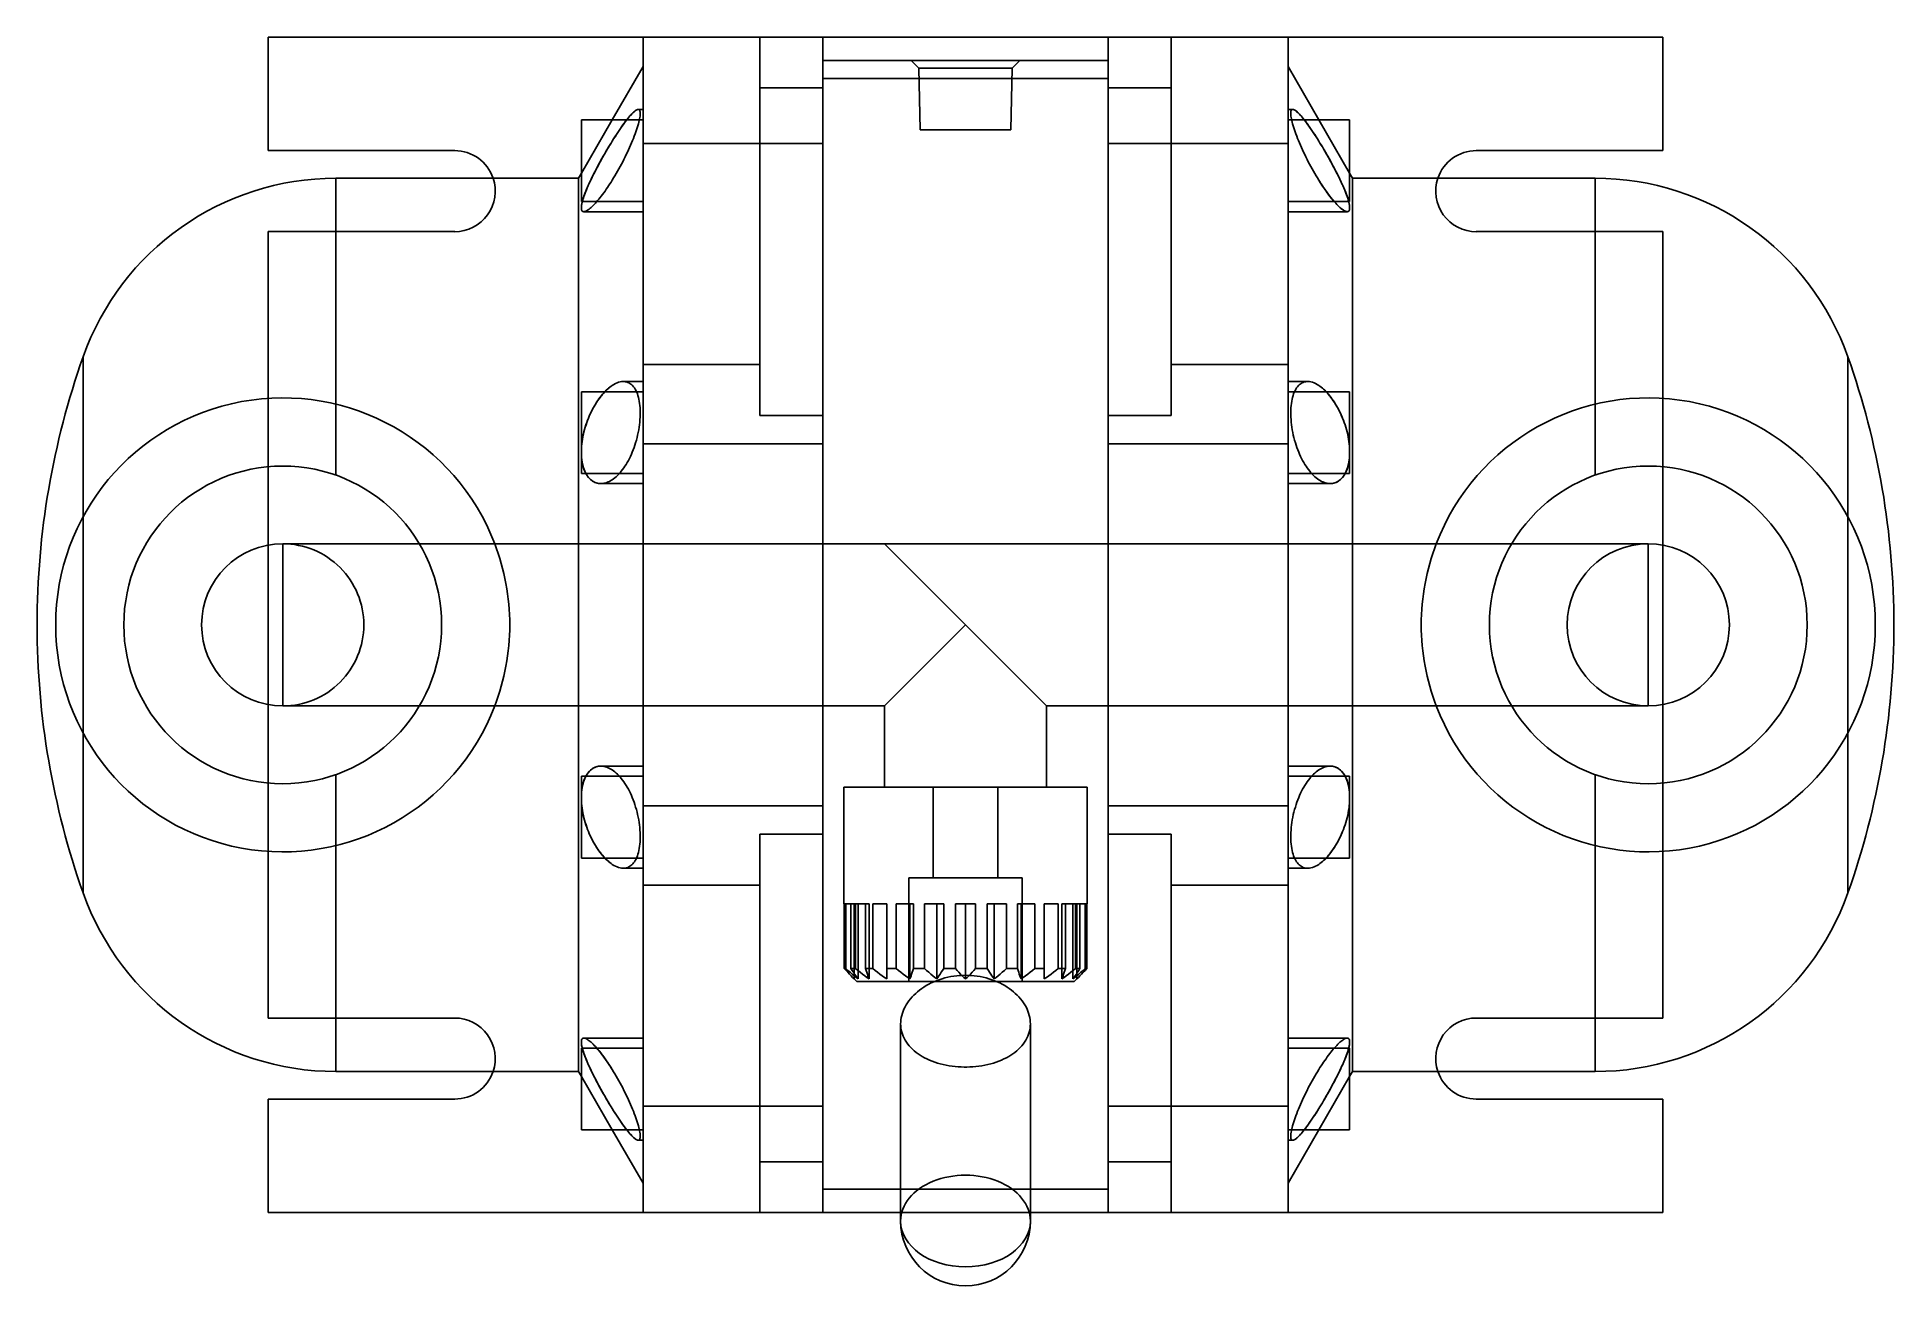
# Model space of a CAD drawing. Header units: millimetres. Extents: x -82 to 282, y -45 to 200.
import ezdxf

# ---------------------------------------------------------------- set-up
doc = ezdxf.new("R2010")
doc.units = ezdxf.units.MM
doc.layers.add('MAIN-1', color=7, linetype='Continuous')
doc.layers.add('MAIN-2', color=7, linetype='Continuous')

msp = doc.modelspace()

# ---------------------------------------------------------------- linework, layer by layer
at = {"layer": 'MAIN-1'}
for p, q in [((36.87, 200.02), (-36.51, 200.02)), ((-36.51, 200.02), (-36.51, 177.8)), ((36.87, 200.02), (36.87, 100.81)), ((36.87, 200.02), (72.07, 200.02)), ((72.07, 200.02), (72.07, 100.81)), ((127.95, 200.02), (72.07, 200.02)), ((127.95, 100.81), (127.95, 200.02)), ((163.16, 200.02), (127.95, 200.02)), ((236.54, 200.02), (163.16, 200.02)), ((163.16, 100.81), (163.16, 200.02)), ((236.54, 177.8), (236.54, 200.02)), ((36.87, 194.27), (30.85, 183.85)), ((127.95, 195.42), (72.07, 195.42)), ((169.17, 183.85), (163.16, 194.27)), ((127.95, 191.91), (72.07, 191.91)), ((35, 185.3), (35.18, 185.46)), ((35.18, 185.46), (35.36, 185.59)), ((35.36, 185.59), (35.52, 185.7)), ((35.52, 185.7), (35.67, 185.78)), ((35.67, 185.78), (35.81, 185.83)), ((35.81, 185.83), (35.93, 185.85)), ((35.93, 185.85), (36.03, 185.83)), ((36.03, 185.83), (36.11, 185.79)), ((36.11, 185.79), (36.18, 185.72)), ((36.18, 185.72), (36.24, 185.63)), ((36.24, 185.63), (36.28, 185.51)), ((36.28, 185.51), (36.31, 185.37)), ((163.71, 185.37), (163.74, 185.51)), ((163.74, 185.51), (163.79, 185.63)), ((163.79, 185.63), (163.84, 185.72)), ((163.84, 185.72), (163.92, 185.79)), ((163.92, 185.79), (164, 185.83)), ((164, 185.83), (164.1, 185.85)), ((164.1, 185.85), (164.22, 185.83)), ((164.22, 185.83), (164.35, 185.78)), ((164.35, 185.78), (164.51, 185.7)), ((164.51, 185.7), (164.67, 185.59)), ((164.67, 185.59), (164.84, 185.46)), ((164.84, 185.46), (165.03, 185.3)), ((24.8, 183.85), (24.8, 172.78)), ((36.16, 183.85), (24.8, 183.85)), ((33.7, 183.85), (33.94, 184.15)), ((33.94, 184.15), (34.17, 184.43)), ((34.17, 184.43), (34.39, 184.68)), ((34.39, 184.68), (34.6, 184.91)), ((34.6, 184.91), (34.8, 185.11)), ((34.8, 185.11), (35, 185.3)), ((35.61, 181.89), (35.47, 181.48)), ((35.74, 182.29), (35.61, 181.89)), ((35.86, 182.67), (35.74, 182.29)), ((35.96, 183.04), (35.86, 182.67)), ((36.06, 183.38), (35.96, 183.04)), ((36.13, 183.71), (36.06, 183.38)), ((36.2, 184.02), (36.13, 183.71)), ((36.25, 184.31), (36.2, 184.02)), ((36.29, 184.57), (36.25, 184.31)), ((36.32, 184.81), (36.29, 184.57)), ((36.31, 185.37), (36.33, 185.21)), ((36.33, 185.02), (36.32, 184.81)), ((36.33, 185.21), (36.33, 185.02)), ((163.7, 185.21), (163.71, 185.37)), ((163.7, 185.02), (163.7, 185.21)), ((163.71, 184.81), (163.7, 185.02)), ((163.73, 184.57), (163.71, 184.81)), ((163.77, 184.31), (163.73, 184.57)), ((163.82, 184.02), (163.77, 184.31)), ((163.89, 183.71), (163.82, 184.02)), ((163.86, 183.85), (175.23, 183.85)), ((163.97, 183.38), (163.89, 183.71)), ((164.06, 183.04), (163.97, 183.38)), ((164.17, 182.67), (164.06, 183.04)), ((164.29, 182.29), (164.17, 182.67)), ((164.42, 181.89), (164.29, 182.29)), ((164.56, 181.48), (164.42, 181.89)), ((165.03, 185.3), (165.22, 185.11)), ((165.22, 185.11), (165.42, 184.91)), ((165.42, 184.91), (165.63, 184.68)), ((165.63, 184.68), (165.85, 184.43)), ((165.85, 184.43), (166.08, 184.15)), ((166.08, 184.15), (166.32, 183.85)), ((175.23, 172.78), (175.23, 183.85)), ((34.24, 178.43), (34.03, 177.97)), ((34.44, 178.88), (34.24, 178.43)), ((34.63, 179.32), (34.44, 178.88)), ((34.81, 179.75), (34.63, 179.32)), ((34.98, 180.19), (34.81, 179.75)), ((35.15, 180.63), (34.98, 180.19)), ((35.31, 181.06), (35.15, 180.63)), ((35.47, 181.48), (35.31, 181.06)), ((164.71, 181.06), (164.56, 181.48)), ((164.87, 180.63), (164.71, 181.06)), ((165.04, 180.19), (164.87, 180.63)), ((165.22, 179.75), (165.04, 180.19)), ((165.4, 179.32), (165.22, 179.75)), ((165.59, 178.88), (165.4, 179.32)), ((165.78, 178.43), (165.59, 178.88)), ((165.99, 177.97), (165.78, 178.43)), ((-36.51, 177.8), (0, 177.8)), ((32.39, 174.68), (32.14, 174.22)), ((32.64, 175.15), (32.39, 174.68)), ((32.89, 175.62), (32.64, 175.15)), ((33.13, 176.09), (32.89, 175.62)), ((33.37, 176.57), (33.13, 176.09)), ((33.6, 177.04), (33.37, 176.57)), ((33.82, 177.51), (33.6, 177.04)), ((34.03, 177.97), (33.82, 177.51)), ((166.21, 177.51), (165.99, 177.97)), ((166.43, 177.04), (166.21, 177.51)), ((166.66, 176.57), (166.43, 177.04)), ((166.89, 176.09), (166.66, 176.57)), ((167.13, 175.62), (166.89, 176.09)), ((167.38, 175.15), (167.13, 175.62)), ((167.63, 174.68), (167.38, 175.15)), ((167.89, 174.22), (167.63, 174.68)), ((200.02, 177.8), (236.54, 177.8)), ((-23.27, 172.4), (-23.27, 128.15)), ((24.24, 172.4), (-23.27, 172.4)), ((24.8, 173.36), (24.24, 172.4)), ((24.24, 172.4), (24.24, 100.81)), ((24.8, 172.78), (24.8, 167.84)), ((30.14, 170.92), (29.91, 170.57)), ((30.38, 171.27), (30.14, 170.92)), ((30.61, 171.64), (30.38, 171.27)), ((30.85, 172.02), (30.61, 171.64)), ((31.11, 172.44), (30.85, 172.02)), ((31.36, 172.87), (31.11, 172.44)), ((31.62, 173.31), (31.36, 172.87)), ((31.88, 173.76), (31.62, 173.31)), ((32.14, 174.22), (31.88, 173.76)), ((168.14, 173.76), (167.89, 174.22)), ((168.4, 173.31), (168.14, 173.76)), ((168.66, 172.87), (168.4, 173.31)), ((168.92, 172.44), (168.66, 172.87)), ((169.18, 172.02), (168.92, 172.44)), ((169.41, 171.64), (169.18, 172.02)), ((169.65, 171.27), (169.41, 171.64)), ((169.88, 170.92), (169.65, 171.27)), ((170.12, 170.57), (169.88, 170.92)), ((175.78, 172.4), (175.23, 173.36)), ((175.23, 167.84), (175.23, 172.78)), ((175.78, 100.81), (175.78, 172.4)), ((223.3, 172.4), (175.78, 172.4)), ((223.3, 128.15), (223.3, 172.4)), ((27.84, 167.84), (24.8, 167.84)), ((24.84, 167.19), (24.87, 167.34)), ((24.87, 167.34), (24.9, 167.5)), ((24.9, 167.5), (24.94, 167.67)), ((24.94, 167.67), (24.98, 167.84)), ((27.32, 167.27), (27.11, 167.05)), ((27.54, 167.5), (27.32, 167.27)), ((27.76, 167.75), (27.54, 167.5)), ((27.99, 168.02), (27.76, 167.75)), ((28.23, 168.3), (27.99, 168.02)), ((28.46, 168.59), (28.23, 168.3)), ((28.7, 168.9), (28.46, 168.59)), ((28.94, 169.22), (28.7, 168.9)), ((29.19, 169.54), (28.94, 169.22)), ((29.43, 169.88), (29.19, 169.54)), ((29.67, 170.22), (29.43, 169.88)), ((29.91, 170.57), (29.67, 170.22)), ((170.36, 170.22), (170.12, 170.57)), ((170.6, 169.88), (170.36, 170.22)), ((170.84, 169.54), (170.6, 169.88)), ((171.08, 169.22), (170.84, 169.54)), ((171.32, 168.9), (171.08, 169.22)), ((171.56, 168.59), (171.32, 168.9)), ((171.8, 168.3), (171.56, 168.59)), ((172.03, 168.02), (171.8, 168.3)), ((172.26, 167.75), (172.03, 168.02)), ((172.18, 167.84), (175.23, 167.84)), ((172.49, 167.5), (172.26, 167.75)), ((172.71, 167.27), (172.49, 167.5)), ((172.92, 167.05), (172.71, 167.27)), ((175.04, 167.84), (175.09, 167.67)), ((175.09, 167.67), (175.13, 167.5)), ((175.13, 167.5), (175.16, 167.34)), ((175.16, 167.34), (175.19, 167.19)), ((24.8, 166.91), (24.82, 167.04)), ((24.8, 166.35), (24.8, 166.91)), ((24.83, 166.2), (24.8, 166.35)), ((24.82, 167.04), (24.84, 167.19)), ((24.88, 166.07), (24.83, 166.2)), ((24.95, 165.97), (24.88, 166.07)), ((25.04, 165.9), (24.95, 165.97)), ((25.15, 165.86), (25.04, 165.9)), ((25.27, 165.84), (25.15, 165.86)), ((25.39, 165.86), (25.27, 165.84)), ((25.53, 165.89), (25.39, 165.86)), ((25.67, 165.95), (25.53, 165.89)), ((25.83, 166.02), (25.67, 165.95)), ((25.99, 166.12), (25.83, 166.02)), ((26.16, 166.23), (25.99, 166.12)), ((26.33, 166.36), (26.16, 166.23)), ((26.51, 166.5), (26.33, 166.36)), ((26.7, 166.67), (26.51, 166.5)), ((26.9, 166.85), (26.7, 166.67)), ((27.11, 167.05), (26.9, 166.85)), ((173.13, 166.85), (172.92, 167.05)), ((173.32, 166.67), (173.13, 166.85)), ((173.51, 166.5), (173.32, 166.67)), ((173.7, 166.36), (173.51, 166.5)), ((173.87, 166.23), (173.7, 166.36)), ((174.04, 166.12), (173.87, 166.23)), ((174.2, 166.02), (174.04, 166.12)), ((174.35, 165.95), (174.2, 166.02)), ((174.5, 165.89), (174.35, 165.95)), ((174.63, 165.86), (174.5, 165.89)), ((174.76, 165.84), (174.63, 165.86)), ((174.88, 165.86), (174.76, 165.84)), ((174.98, 165.9), (174.88, 165.86)), ((175.07, 165.97), (174.98, 165.9)), ((175.14, 166.07), (175.07, 165.97)), ((175.19, 166.2), (175.14, 166.07)), ((175.19, 167.19), (175.21, 167.04)), ((175.23, 166.35), (175.19, 166.2)), ((175.21, 167.04), (175.23, 166.91)), ((175.23, 166.91), (175.23, 166.35)), ((-72.75, 137.41), (-72.75, 106.11)), ((272.78, 106.11), (272.78, 137.41)), ((29.65, 130.84), (29.89, 131.07)), ((29.89, 131.07), (30.13, 131.28)), ((30.13, 131.28), (30.37, 131.48)), ((30.37, 131.48), (30.61, 131.66)), ((30.61, 131.66), (30.85, 131.83)), ((30.85, 131.83), (31.16, 132.02)), ((31.16, 132.02), (31.47, 132.19)), ((31.47, 132.19), (31.78, 132.33)), ((31.78, 132.33), (32.08, 132.44)), ((32.08, 132.44), (32.39, 132.52)), ((32.39, 132.52), (32.69, 132.57)), ((32.69, 132.57), (32.98, 132.59)), ((32.98, 132.59), (33.22, 132.58)), ((33.22, 132.58), (33.45, 132.55)), ((33.45, 132.55), (33.67, 132.5)), ((33.67, 132.5), (33.89, 132.42)), ((33.89, 132.42), (34.1, 132.33)), ((34.1, 132.33), (34.3, 132.21)), ((34.3, 132.21), (34.49, 132.08)), ((34.49, 132.08), (34.68, 131.92)), ((34.68, 131.92), (34.85, 131.75)), ((34.85, 131.75), (35.03, 131.54)), ((35.03, 131.54), (35.19, 131.32)), ((35.19, 131.32), (35.35, 131.07)), ((35.35, 131.07), (35.5, 130.79)), ((164.53, 130.79), (164.68, 131.07)), ((164.68, 131.07), (164.83, 131.32)), ((164.83, 131.32), (165, 131.54)), ((165, 131.54), (165.17, 131.75)), ((165.17, 131.75), (165.35, 131.92)), ((165.35, 131.92), (165.53, 132.08)), ((165.53, 132.08), (165.73, 132.21)), ((165.73, 132.21), (165.93, 132.33)), ((165.93, 132.33), (166.14, 132.42)), ((166.14, 132.42), (166.35, 132.5)), ((166.35, 132.5), (166.58, 132.55)), ((166.58, 132.55), (166.81, 132.58)), ((166.81, 132.58), (167.05, 132.59)), ((167.05, 132.59), (167.34, 132.57)), ((167.34, 132.57), (167.64, 132.52)), ((167.64, 132.52), (167.94, 132.44)), ((167.94, 132.44), (168.25, 132.33)), ((168.25, 132.33), (168.56, 132.19)), ((168.56, 132.19), (168.87, 132.02)), ((168.87, 132.02), (169.18, 131.83)), ((169.18, 131.83), (169.42, 131.66)), ((169.42, 131.66), (169.66, 131.48)), ((169.66, 131.48), (169.89, 131.28)), ((169.89, 131.28), (170.13, 131.07)), ((170.13, 131.07), (170.38, 130.84)), ((24.8, 115.2), (24.8, 130.59)), ((35.59, 130.59), (24.8, 130.59)), ((29.41, 130.59), (29.65, 130.84)), ((35.5, 130.79), (35.63, 130.5)), ((35.63, 130.5), (35.76, 130.18)), ((35.76, 130.18), (35.88, 129.84)), ((35.88, 129.84), (35.98, 129.48)), ((35.98, 129.48), (36.07, 129.1)), ((36.07, 129.1), (36.14, 128.71)), ((36.14, 128.71), (36.21, 128.29)), ((36.21, 128.29), (36.26, 127.87)), ((36.26, 127.87), (36.3, 127.43)), ((36.3, 127.43), (36.32, 126.99)), ((163.71, 126.99), (163.73, 127.43)), ((163.73, 127.43), (163.77, 127.87)), ((163.77, 127.87), (163.82, 128.29)), ((163.82, 128.29), (163.88, 128.71)), ((163.88, 128.71), (163.96, 129.1)), ((163.96, 129.1), (164.05, 129.48)), ((164.05, 129.48), (164.15, 129.84)), ((164.15, 129.84), (164.26, 130.18)), ((164.26, 130.18), (164.39, 130.5)), ((164.39, 130.5), (164.53, 130.79)), ((164.43, 130.59), (175.23, 130.59)), ((170.38, 130.84), (170.62, 130.59)), ((175.23, 115.2), (175.23, 130.59)), ((36.11, 123.62), (36.03, 123.11)), ((36.18, 124.12), (36.11, 123.62)), ((36.24, 124.63), (36.18, 124.12)), ((36.28, 125.12), (36.24, 124.63)), ((36.31, 125.6), (36.28, 125.12)), ((36.33, 126.08), (36.31, 125.6)), ((36.32, 126.99), (36.33, 126.54)), ((36.33, 126.54), (36.33, 126.08)), ((163.7, 126.54), (163.71, 126.99)), ((163.7, 126.08), (163.7, 126.54)), ((163.72, 125.6), (163.7, 126.08)), ((163.75, 125.12), (163.72, 125.6)), ((163.79, 124.63), (163.75, 125.12)), ((163.85, 124.12), (163.79, 124.63)), ((163.92, 123.62), (163.85, 124.12)), ((164, 123.11), (163.92, 123.62)), ((35.28, 120.12), (35.11, 119.65)), ((35.43, 120.6), (35.28, 120.12)), ((35.57, 121.09), (35.43, 120.6)), ((35.7, 121.59), (35.57, 121.09)), ((35.82, 122.09), (35.7, 121.59)), ((35.93, 122.6), (35.82, 122.09)), ((36.03, 123.11), (35.93, 122.6)), ((164.09, 122.6), (164, 123.11)), ((164.2, 122.09), (164.09, 122.6)), ((164.32, 121.59), (164.2, 122.09)), ((164.45, 121.09), (164.32, 121.59)), ((164.6, 120.6), (164.45, 121.09)), ((164.75, 120.12), (164.6, 120.6)), ((164.91, 119.65), (164.75, 120.12)), ((33.57, 116.36), (33.34, 116)), ((33.79, 116.73), (33.57, 116.36)), ((34, 117.12), (33.79, 116.73)), ((34.21, 117.51), (34, 117.12)), ((34.4, 117.92), (34.21, 117.51)), ((34.59, 118.33), (34.4, 117.92)), ((34.77, 118.75), (34.59, 118.33)), ((34.95, 119.19), (34.77, 118.75)), ((35.11, 119.65), (34.95, 119.19)), ((165.08, 119.19), (164.91, 119.65)), ((165.25, 118.75), (165.08, 119.19)), ((165.43, 118.33), (165.25, 118.75)), ((165.62, 117.92), (165.43, 118.33)), ((165.82, 117.51), (165.62, 117.92)), ((166.02, 117.12), (165.82, 117.51)), ((166.24, 116.73), (166.02, 117.12)), ((166.46, 116.36), (166.24, 116.73)), ((166.69, 116), (166.46, 116.36)), ((24.8, 114.59), (24.8, 115.2)), ((32.26, 114.59), (24.8, 114.59)), ((25.84, 114.3), (25.67, 114.59)), ((26.01, 114.04), (25.84, 114.3)), ((26.19, 113.81), (26.01, 114.04)), ((26.37, 113.6), (26.19, 113.81)), ((26.57, 113.41), (26.37, 113.6)), ((26.77, 113.24), (26.57, 113.41)), ((26.98, 113.08), (26.77, 113.24)), ((27.21, 112.95), (26.98, 113.08)), ((27.43, 112.83), (27.21, 112.95)), ((27.67, 112.74), (27.43, 112.83)), ((27.91, 112.67), (27.67, 112.74)), ((29.49, 112.71), (29.22, 112.65)), ((29.77, 112.8), (29.49, 112.71)), ((30.04, 112.91), (29.77, 112.8)), ((30.31, 113.03), (30.04, 112.91)), ((30.58, 113.18), (30.31, 113.03)), ((30.85, 113.35), (30.58, 113.18)), ((31.1, 113.53), (30.85, 113.35)), ((31.36, 113.73), (31.1, 113.53)), ((31.61, 113.95), (31.36, 113.73)), ((31.87, 114.19), (31.61, 113.95)), ((32.12, 114.45), (31.87, 114.19)), ((32.37, 114.72), (32.12, 114.45)), ((32.62, 115.02), (32.37, 114.72)), ((32.87, 115.33), (32.62, 115.02)), ((33.1, 115.66), (32.87, 115.33)), ((33.34, 116), (33.1, 115.66)), ((166.92, 115.66), (166.69, 116)), ((167.16, 115.33), (166.92, 115.66)), ((167.4, 115.02), (167.16, 115.33)), ((167.65, 114.72), (167.4, 115.02)), ((167.9, 114.45), (167.65, 114.72)), ((167.77, 114.59), (175.23, 114.59)), ((168.16, 114.19), (167.9, 114.45)), ((168.41, 113.95), (168.16, 114.19)), ((168.67, 113.73), (168.41, 113.95)), ((168.92, 113.53), (168.67, 113.73)), ((169.18, 113.35), (168.92, 113.53)), ((169.45, 113.18), (169.18, 113.35)), ((169.72, 113.03), (169.45, 113.18)), ((169.99, 112.91), (169.72, 113.03)), ((170.26, 112.8), (169.99, 112.91)), ((170.53, 112.71), (170.26, 112.8)), ((170.81, 112.65), (170.53, 112.71)), ((172.35, 112.74), (172.11, 112.67)), ((172.59, 112.83), (172.35, 112.74)), ((172.82, 112.95), (172.59, 112.83)), ((173.04, 113.08), (172.82, 112.95)), ((173.26, 113.24), (173.04, 113.08)), ((173.46, 113.41), (173.26, 113.24)), ((173.65, 113.6), (173.46, 113.41)), ((173.84, 113.81), (173.65, 113.6)), ((174.02, 114.04), (173.84, 113.81)), ((174.19, 114.3), (174.02, 114.04)), ((174.35, 114.59), (174.19, 114.3)), ((175.23, 115.2), (175.23, 114.59)), ((28.16, 112.62), (27.91, 112.67)), ((28.41, 112.59), (28.16, 112.62)), ((28.66, 112.59), (28.41, 112.59)), ((28.94, 112.61), (28.66, 112.59)), ((29.22, 112.65), (28.94, 112.61)), ((171.09, 112.61), (170.81, 112.65)), ((171.36, 112.59), (171.09, 112.61)), ((171.62, 112.59), (171.36, 112.59)), ((171.87, 112.62), (171.62, 112.59)), ((172.11, 112.67), (171.87, 112.62)), ((-33.67, 84.93), (-33.67, 100.81)), ((233.7, 100.81), (-33.67, 100.81)), ((233.7, 84.93), (233.7, 100.81)), ((-33.67, 69.06), (-33.67, 84.93)), ((84.14, 69.06), (100.01, 84.93)), ((100.01, 84.93), (115.89, 69.06)), ((233.7, 69.06), (233.7, 84.93)), ((84.14, 69.06), (-33.67, 69.06)), ((24.24, 69.06), (24.24, -2.54)), ((36.87, 69.06), (36.87, -30.16)), ((72.07, 69.06), (72.07, -30.16)), ((84.14, 69.06), (84.14, 53.18)), ((115.89, 53.18), (115.89, 69.06)), ((233.7, 69.06), (115.89, 69.06)), ((127.95, -30.16), (127.95, 69.06)), ((163.16, -30.16), (163.16, 69.06)), ((175.78, -2.54), (175.78, 69.06)), ((-72.75, 63.75), (-72.75, 32.45)), ((272.78, 32.45), (272.78, 63.75)), ((24.8, 55.27), (24.8, 54.67)), ((32.26, 55.27), (24.8, 55.27)), ((24.8, 39.27), (24.8, 54.67)), ((25.67, 55.27), (25.84, 55.56)), ((25.84, 55.56), (26.01, 55.82)), ((26.01, 55.82), (26.19, 56.05)), ((26.19, 56.05), (26.37, 56.26)), ((26.37, 56.26), (26.57, 56.45)), ((26.57, 56.45), (26.77, 56.63)), ((26.77, 56.63), (26.98, 56.78)), ((26.98, 56.78), (27.21, 56.91)), ((27.21, 56.91), (27.43, 57.03)), ((27.43, 57.03), (27.67, 57.12)), ((27.67, 57.12), (27.91, 57.19)), ((27.91, 57.19), (28.16, 57.24)), ((28.16, 57.24), (28.41, 57.27)), ((28.41, 57.27), (28.66, 57.27)), ((28.66, 57.27), (28.94, 57.25)), ((28.94, 57.25), (29.22, 57.21)), ((29.22, 57.21), (29.49, 57.15)), ((29.49, 57.15), (29.77, 57.06)), ((29.77, 57.06), (30.04, 56.96)), ((30.04, 56.96), (30.31, 56.83)), ((30.31, 56.83), (30.58, 56.68)), ((30.58, 56.68), (30.85, 56.51)), ((30.85, 56.51), (31.1, 56.33)), ((31.1, 56.33), (31.36, 56.13)), ((31.36, 56.13), (31.61, 55.91)), ((31.61, 55.91), (31.87, 55.67)), ((31.87, 55.67), (32.12, 55.42)), ((32.12, 55.42), (32.37, 55.14)), ((32.37, 55.14), (32.62, 54.85)), ((32.62, 54.85), (32.87, 54.53)), ((32.87, 54.53), (33.1, 54.2)), ((166.92, 54.2), (167.16, 54.53)), ((167.16, 54.53), (167.4, 54.85)), ((167.4, 54.85), (167.65, 55.14)), ((167.65, 55.14), (167.9, 55.42)), ((167.77, 55.27), (175.23, 55.27)), ((167.9, 55.42), (168.16, 55.67)), ((168.16, 55.67), (168.41, 55.91)), ((168.41, 55.91), (168.67, 56.13)), ((168.67, 56.13), (168.92, 56.33)), ((168.92, 56.33), (169.18, 56.51)), ((169.18, 56.51), (169.45, 56.68)), ((169.45, 56.68), (169.72, 56.83)), ((169.72, 56.83), (169.99, 56.96)), ((169.99, 56.96), (170.26, 57.06)), ((170.26, 57.06), (170.53, 57.15)), ((170.53, 57.15), (170.81, 57.21)), ((170.81, 57.21), (171.09, 57.25)), ((171.09, 57.25), (171.36, 57.27)), ((171.36, 57.27), (171.62, 57.27)), ((171.62, 57.27), (171.87, 57.24)), ((171.87, 57.24), (172.11, 57.19)), ((172.11, 57.19), (172.35, 57.12)), ((172.35, 57.12), (172.59, 57.03)), ((172.59, 57.03), (172.82, 56.91)), ((172.82, 56.91), (173.04, 56.78)), ((173.04, 56.78), (173.26, 56.63)), ((173.26, 56.63), (173.46, 56.45)), ((173.46, 56.45), (173.65, 56.26)), ((173.65, 56.26), (173.84, 56.05)), ((173.84, 56.05), (174.02, 55.82)), ((174.02, 55.82), (174.19, 55.56)), ((174.19, 55.56), (174.35, 55.27)), ((175.23, 54.67), (175.23, 55.27)), ((175.23, 39.27), (175.23, 54.67)), ((33.1, 54.2), (33.34, 53.86)), ((33.34, 53.86), (33.57, 53.5)), ((33.57, 53.5), (33.79, 53.13)), ((33.79, 53.13), (34, 52.74)), ((34, 52.74), (34.21, 52.35)), ((34.21, 52.35), (34.4, 51.95)), ((34.4, 51.95), (34.59, 51.53)), ((34.59, 51.53), (34.77, 51.11)), ((34.77, 51.11), (34.95, 50.67)), ((76.2, 53.18), (100.01, 53.18)), ((76.2, 53.18), (76.2, 30.32)), ((100.01, 53.18), (123.82, 53.18)), ((123.82, 53.18), (123.82, 30.32)), ((165.08, 50.67), (165.25, 51.11)), ((165.25, 51.11), (165.43, 51.53)), ((165.43, 51.53), (165.62, 51.95)), ((165.62, 51.95), (165.82, 52.35)), ((165.82, 52.35), (166.02, 52.74)), ((166.02, 52.74), (166.24, 53.13)), ((166.24, 53.13), (166.46, 53.5)), ((166.46, 53.5), (166.69, 53.86)), ((166.69, 53.86), (166.92, 54.2)), ((34.95, 50.67), (35.11, 50.21)), ((35.11, 50.21), (35.28, 49.74)), ((35.28, 49.74), (35.43, 49.26)), ((35.43, 49.26), (35.57, 48.77)), ((35.57, 48.77), (35.7, 48.27)), ((35.7, 48.27), (35.82, 47.77)), ((35.82, 47.77), (35.93, 47.26)), ((35.93, 47.26), (36.03, 46.75)), ((164, 46.75), (164.09, 47.26)), ((164.09, 47.26), (164.2, 47.77)), ((164.2, 47.77), (164.32, 48.27)), ((164.32, 48.27), (164.45, 48.77)), ((164.45, 48.77), (164.6, 49.26)), ((164.6, 49.26), (164.75, 49.74)), ((164.75, 49.74), (164.91, 50.21)), ((164.91, 50.21), (165.08, 50.67)), ((36.03, 46.75), (36.11, 46.24)), ((36.11, 46.24), (36.18, 45.74)), ((36.18, 45.74), (36.24, 45.24)), ((36.24, 45.24), (36.28, 44.74)), ((36.28, 44.74), (36.31, 44.26)), ((36.31, 44.26), (36.33, 43.79)), ((36.33, 43.79), (36.33, 43.32)), ((163.7, 43.79), (163.72, 44.26)), ((163.7, 43.32), (163.7, 43.79)), ((163.72, 44.26), (163.75, 44.74)), ((163.75, 44.74), (163.79, 45.24)), ((163.79, 45.24), (163.85, 45.74)), ((163.85, 45.74), (163.92, 46.24)), ((163.92, 46.24), (164, 46.75)), ((-23.27, -2.54), (-23.27, 41.72)), ((35.88, 40.02), (35.76, 39.68)), ((35.98, 40.38), (35.88, 40.02)), ((36.07, 40.76), (35.98, 40.38)), ((36.14, 41.16), (36.07, 40.76)), ((36.21, 41.57), (36.14, 41.16)), ((36.26, 41.99), (36.21, 41.57)), ((36.3, 42.43), (36.26, 41.99)), ((36.32, 42.87), (36.3, 42.43)), ((36.33, 43.32), (36.32, 42.87)), ((163.71, 42.87), (163.7, 43.32)), ((163.73, 42.43), (163.71, 42.87)), ((163.77, 41.99), (163.73, 42.43)), ((163.82, 41.57), (163.77, 41.99)), ((163.88, 41.16), (163.82, 41.57)), ((163.96, 40.76), (163.88, 41.16)), ((164.05, 40.38), (163.96, 40.76)), ((164.15, 40.02), (164.05, 40.38)), ((164.26, 39.68), (164.15, 40.02)), ((223.3, -2.54), (223.3, 41.72)), ((35.59, 39.27), (24.8, 39.27)), ((29.65, 39.02), (29.41, 39.27)), ((29.89, 38.79), (29.65, 39.02)), ((30.13, 38.58), (29.89, 38.79)), ((30.37, 38.38), (30.13, 38.58)), ((30.61, 38.2), (30.37, 38.38)), ((30.85, 38.03), (30.61, 38.2)), ((31.16, 37.84), (30.85, 38.03)), ((31.47, 37.68), (31.16, 37.84)), ((31.78, 37.54), (31.47, 37.68)), ((32.08, 37.42), (31.78, 37.54)), ((32.39, 37.34), (32.08, 37.42)), ((32.69, 37.29), (32.39, 37.34)), ((32.98, 37.27), (32.69, 37.29)), ((33.22, 37.28), (32.98, 37.27)), ((33.45, 37.31), (33.22, 37.28)), ((33.67, 37.37), (33.45, 37.31)), ((33.89, 37.44), (33.67, 37.37)), ((34.1, 37.53), (33.89, 37.44)), ((34.3, 37.65), (34.1, 37.53)), ((34.49, 37.78), (34.3, 37.65)), ((34.68, 37.94), (34.49, 37.78)), ((34.85, 38.12), (34.68, 37.94)), ((35.03, 38.32), (34.85, 38.12)), ((35.19, 38.55), (35.03, 38.32)), ((35.35, 38.8), (35.19, 38.55)), ((35.5, 39.07), (35.35, 38.8)), ((35.63, 39.37), (35.5, 39.07)), ((35.76, 39.68), (35.63, 39.37)), ((164.39, 39.37), (164.26, 39.68)), ((164.53, 39.07), (164.39, 39.37)), ((164.43, 39.27), (175.23, 39.27)), ((164.68, 38.8), (164.53, 39.07)), ((164.83, 38.55), (164.68, 38.8)), ((165, 38.32), (164.83, 38.55)), ((165.17, 38.12), (165, 38.32)), ((165.35, 37.94), (165.17, 38.12)), ((165.53, 37.78), (165.35, 37.94)), ((165.73, 37.65), (165.53, 37.78)), ((165.93, 37.53), (165.73, 37.65)), ((166.14, 37.44), (165.93, 37.53)), ((166.35, 37.37), (166.14, 37.44)), ((166.58, 37.31), (166.35, 37.37)), ((166.81, 37.28), (166.58, 37.31)), ((167.05, 37.27), (166.81, 37.28)), ((167.34, 37.29), (167.05, 37.27)), ((167.64, 37.34), (167.34, 37.29)), ((167.94, 37.42), (167.64, 37.34)), ((168.25, 37.54), (167.94, 37.42)), ((168.56, 37.68), (168.25, 37.54)), ((168.87, 37.84), (168.56, 37.68)), ((169.18, 38.03), (168.87, 37.84)), ((169.42, 38.2), (169.18, 38.03)), ((169.66, 38.38), (169.42, 38.2)), ((169.89, 38.58), (169.66, 38.38)), ((170.13, 38.79), (169.89, 38.58)), ((170.38, 39.02), (170.13, 38.79)), ((170.62, 39.27), (170.38, 39.02)), ((76.2, 30.32), (76.28, 30.32)), ((76.28, 30.32), (76.28, 17.62)), ((76.58, 17.62), (76.58, 30.32)), ((76.58, 30.32), (77.59, 30.32)), ((77.59, 30.32), (77.59, 17.62)), ((78.48, 17.62), (78.48, 30.32)), ((78.48, 30.32), (80.44, 30.32)), ((80.44, 30.32), (80.44, 17.62)), ((81.85, 17.62), (81.85, 30.32)), ((81.85, 30.32), (84.61, 30.32)), ((84.61, 30.32), (84.61, 17.62)), ((86.46, 17.62), (86.46, 30.32)), ((86.46, 30.32), (89.84, 30.32)), ((89.12, 15.59), (89.12, 30.32)), ((89.84, 30.32), (89.84, 17.62)), ((91.98, 17.62), (91.98, 30.32)), ((91.98, 30.32), (95.76, 30.32)), ((94.38, 15.59), (94.38, 30.32)), ((95.76, 30.32), (95.76, 17.62)), ((98.06, 17.62), (98.06, 30.32)), ((98.06, 30.32), (100.01, 30.32)), ((100.01, 30.32), (101.96, 30.32)), ((100.01, 15.59), (100.01, 30.32)), ((101.96, 30.32), (101.96, 17.62)), ((104.27, 17.62), (104.27, 30.32)), ((104.27, 30.32), (108.04, 30.32)), ((105.65, 15.59), (105.65, 30.32)), ((108.04, 30.32), (108.04, 17.62)), ((110.19, 17.62), (110.19, 30.32)), ((110.19, 30.32), (113.57, 30.32)), ((110.9, 15.59), (110.9, 30.32)), ((113.57, 30.32), (113.57, 17.62)), ((115.41, 17.62), (115.41, 30.32)), ((115.41, 30.32), (118.17, 30.32)), ((118.17, 30.32), (118.17, 17.62)), ((119.59, 17.62), (119.59, 30.32)), ((119.59, 30.32), (121.54, 30.32)), ((121.54, 30.32), (121.54, 17.62)), ((122.43, 17.62), (122.43, 30.32)), ((122.43, 30.32), (123.44, 30.32)), ((123.44, 30.32), (123.44, 17.62)), ((123.74, 17.62), (123.74, 30.32)), ((123.74, 30.32), (123.82, 30.32)), ((76.28, 17.62), (76.58, 17.62)), ((76.28, 17.62), (76.62, 17.26)), ((76.62, 17.26), (76.28, 17.62)), ((77, 17.26), (76.58, 17.62)), ((76.62, 17.26), (76.95, 16.91)), ((76.95, 16.91), (76.62, 17.26)), ((76.95, 16.91), (77.28, 16.56)), ((77.28, 16.56), (76.95, 16.91)), ((77.4, 16.91), (77, 17.26)), ((77.28, 16.56), (77.6, 16.23)), ((77.6, 16.23), (77.28, 16.56)), ((77.81, 16.56), (77.4, 16.91)), ((77.59, 17.62), (78.48, 17.62)), ((77.59, 17.62), (77.83, 17.26)), ((77.6, 16.23), (77.92, 15.9)), ((77.92, 15.9), (77.6, 16.23)), ((78.2, 16.23), (77.81, 16.56)), ((77.83, 17.26), (78.07, 16.91)), ((77.92, 15.9), (78.23, 15.59)), ((78.23, 15.59), (77.92, 15.9)), ((78.07, 16.91), (78.3, 16.56)), ((78.59, 15.9), (78.2, 16.23)), ((78.23, 15.59), (78.74, 15.08)), ((78.3, 16.56), (78.53, 16.23)), ((78.95, 17.26), (78.48, 17.62)), ((78.53, 16.23), (78.75, 15.9)), ((78.97, 15.59), (78.59, 15.9)), ((78.74, 15.08), (100.01, 15.08)), ((78.75, 15.9), (78.97, 15.59)), ((79.4, 16.91), (78.95, 17.26)), ((79.85, 16.56), (79.4, 16.91)), ((80.29, 16.23), (79.85, 16.56)), ((80.72, 15.9), (80.29, 16.23)), ((80.44, 17.62), (81.85, 17.62)), ((80.44, 17.62), (80.56, 17.26)), ((80.56, 17.26), (80.68, 16.91)), ((80.68, 16.91), (80.8, 16.56)), ((81.15, 15.59), (80.72, 15.9)), ((80.8, 16.56), (80.92, 16.23)), ((80.92, 16.23), (81.04, 15.9)), ((81.04, 15.9), (81.15, 15.59)), ((82.33, 17.26), (81.85, 17.62)), ((82.8, 16.91), (82.33, 17.26)), ((83.26, 16.56), (82.8, 16.91)), ((83.72, 16.23), (83.26, 16.56)), ((84.17, 15.9), (83.72, 16.23)), ((84.61, 15.59), (84.17, 15.9)), ((84.61, 17.62), (86.46, 17.62)), ((84.61, 17.62), (84.61, 17.26)), ((84.61, 17.26), (84.61, 16.91)), ((84.61, 16.91), (84.61, 16.56)), ((84.61, 16.56), (84.61, 16.23)), ((84.61, 16.23), (84.61, 15.9)), ((84.61, 15.9), (84.61, 15.59)), ((86.92, 17.26), (86.46, 17.62)), ((87.37, 16.91), (86.92, 17.26)), ((87.82, 16.56), (87.37, 16.91)), ((88.26, 16.23), (87.82, 16.56)), ((88.69, 15.9), (88.26, 16.23)), ((89.12, 15.59), (88.69, 15.9)), ((89.24, 15.9), (89.12, 15.59)), ((89.35, 16.23), (89.24, 15.9)), ((89.47, 16.56), (89.35, 16.23)), ((89.59, 16.91), (89.47, 16.56)), ((89.71, 17.26), (89.59, 16.91)), ((89.84, 17.62), (89.71, 17.26)), ((89.84, 17.62), (91.98, 17.62)), ((92.4, 17.26), (91.98, 17.62)), ((92.81, 16.91), (92.4, 17.26)), ((93.21, 16.56), (92.81, 16.91)), ((93.6, 16.23), (93.21, 16.56)), ((93.99, 15.9), (93.6, 16.23)), ((94.38, 15.59), (93.99, 15.9)), ((94.6, 15.9), (94.38, 15.59)), ((94.82, 16.23), (94.6, 15.9)), ((95.05, 16.56), (94.82, 16.23)), ((95.28, 16.91), (95.05, 16.56)), ((95.52, 17.26), (95.28, 16.91)), ((95.76, 17.62), (95.52, 17.26)), ((95.76, 17.62), (98.06, 17.62)), ((98.4, 17.26), (98.06, 17.62)), ((98.73, 16.91), (98.4, 17.26)), ((99.06, 16.56), (98.73, 16.91)), ((99.38, 16.23), (99.06, 16.56)), ((99.7, 15.9), (99.38, 16.23)), ((100.01, 15.59), (99.7, 15.9)), ((100.33, 15.9), (100.01, 15.59)), ((100.01, 15.08), (121.28, 15.08)), ((100.64, 16.23), (100.33, 15.9)), ((100.97, 16.56), (100.64, 16.23)), ((101.29, 16.91), (100.97, 16.56)), ((101.63, 17.26), (101.29, 16.91)), ((101.96, 17.62), (101.63, 17.26)), ((101.96, 17.62), (104.27, 17.62)), ((104.51, 17.26), (104.27, 17.62)), ((104.74, 16.91), (104.51, 17.26)), ((104.98, 16.56), (104.74, 16.91)), ((105.2, 16.23), (104.98, 16.56)), ((105.43, 15.9), (105.2, 16.23)), ((105.65, 15.59), (105.43, 15.9)), ((106.03, 15.9), (105.65, 15.59)), ((106.42, 16.23), (106.03, 15.9)), ((106.82, 16.56), (106.42, 16.23)), ((107.22, 16.91), (106.82, 16.56)), ((107.63, 17.26), (107.22, 16.91)), ((108.04, 17.62), (107.63, 17.26)), ((108.04, 17.62), (110.19, 17.62)), ((110.31, 17.26), (110.19, 17.62)), ((110.43, 16.91), (110.31, 17.26)), ((110.55, 16.56), (110.43, 16.91)), ((110.67, 16.23), (110.55, 16.56)), ((110.79, 15.9), (110.67, 16.23)), ((110.9, 15.59), (110.79, 15.9)), ((111.33, 15.9), (110.9, 15.59)), ((111.77, 16.23), (111.33, 15.9)), ((112.21, 16.56), (111.77, 16.23)), ((112.65, 16.91), (112.21, 16.56)), ((113.11, 17.26), (112.65, 16.91)), ((113.57, 17.62), (113.11, 17.26)), ((113.57, 17.62), (115.41, 17.62)), ((115.41, 17.26), (115.41, 17.62)), ((115.41, 16.91), (115.41, 17.26)), ((115.41, 16.56), (115.41, 16.91)), ((115.41, 16.23), (115.41, 16.56)), ((115.41, 15.9), (115.41, 16.23)), ((115.86, 15.9), (115.41, 15.59)), ((115.41, 15.59), (115.41, 15.9)), ((116.31, 16.23), (115.86, 15.9)), ((116.76, 16.56), (116.31, 16.23)), ((117.23, 16.91), (116.76, 16.56)), ((117.7, 17.26), (117.23, 16.91)), ((118.17, 17.62), (117.7, 17.26)), ((118.17, 17.62), (119.59, 17.62)), ((119.3, 15.9), (118.87, 15.59)), ((118.87, 15.59), (118.99, 15.9)), ((118.99, 15.9), (119.11, 16.23)), ((119.11, 16.23), (119.22, 16.56)), ((119.22, 16.56), (119.34, 16.91)), ((119.74, 16.23), (119.3, 15.9)), ((119.34, 16.91), (119.47, 17.26)), ((119.47, 17.26), (119.59, 17.62)), ((120.18, 16.56), (119.74, 16.23)), ((120.63, 16.91), (120.18, 16.56)), ((121.08, 17.26), (120.63, 16.91)), ((121.43, 15.9), (121.05, 15.59)), ((121.05, 15.59), (121.27, 15.9)), ((121.54, 17.62), (121.08, 17.26)), ((121.27, 15.9), (121.5, 16.23)), ((121.79, 15.59), (121.28, 15.08)), ((121.82, 16.23), (121.43, 15.9)), ((121.5, 16.23), (121.73, 16.56)), ((121.54, 17.62), (122.43, 17.62)), ((121.73, 16.56), (121.96, 16.91)), ((122.11, 15.9), (121.79, 15.59)), ((121.79, 15.59), (122.11, 15.9)), ((122.22, 16.56), (121.82, 16.23)), ((121.96, 16.91), (122.19, 17.26)), ((122.42, 16.23), (122.11, 15.9)), ((122.11, 15.9), (122.42, 16.23)), ((122.19, 17.26), (122.43, 17.62)), ((122.62, 16.91), (122.22, 16.56)), ((122.75, 16.56), (122.42, 16.23)), ((122.42, 16.23), (122.75, 16.56)), ((123.03, 17.26), (122.62, 16.91)), ((123.07, 16.91), (122.75, 16.56)), ((122.75, 16.56), (123.07, 16.91)), ((123.44, 17.62), (123.03, 17.26)), ((123.41, 17.26), (123.07, 16.91)), ((123.07, 16.91), (123.41, 17.26)), ((123.74, 17.62), (123.41, 17.26)), ((123.41, 17.26), (123.74, 17.62)), ((123.44, 17.62), (123.74, 17.62)), ((24.8, 3.51), (24.83, 3.66)), ((24.83, 3.66), (24.89, 3.79)), ((24.89, 3.79), (24.96, 3.89)), ((24.96, 3.89), (25.04, 3.96)), ((25.04, 3.96), (25.15, 4)), ((25.15, 4), (25.27, 4.02)), ((25.27, 4.02), (25.39, 4.01)), ((25.39, 4.01), (25.53, 3.97)), ((25.53, 3.97), (25.67, 3.91)), ((25.67, 3.91), (25.83, 3.84)), ((25.83, 3.84), (25.99, 3.74)), ((25.99, 3.74), (26.16, 3.63)), ((173.87, 3.63), (174.04, 3.74)), ((174.04, 3.74), (174.2, 3.84)), ((174.2, 3.84), (174.35, 3.91)), ((174.35, 3.91), (174.5, 3.97)), ((174.5, 3.97), (174.63, 4.01)), ((174.63, 4.01), (174.76, 4.02)), ((174.76, 4.02), (174.88, 4)), ((174.88, 4), (174.98, 3.96)), ((174.98, 3.96), (175.07, 3.89)), ((175.07, 3.89), (175.14, 3.79)), ((175.14, 3.79), (175.19, 3.66)), ((175.19, 3.66), (175.23, 3.51)), ((24.8, 2.96), (24.8, 3.51)), ((24.81, 2.82), (24.8, 2.96)), ((24.8, 2.02), (24.8, -2.92)), ((27.84, 2.02), (24.8, 2.02)), ((24.84, 2.68), (24.81, 2.82)), ((24.86, 2.52), (24.84, 2.68)), ((24.9, 2.36), (24.86, 2.52)), ((24.94, 2.19), (24.9, 2.36)), ((24.98, 2.02), (24.94, 2.19)), ((26.16, 3.63), (26.33, 3.5)), ((26.33, 3.5), (26.51, 3.36)), ((26.51, 3.36), (26.7, 3.19)), ((26.7, 3.19), (26.9, 3.01)), ((26.9, 3.01), (27.11, 2.81)), ((27.11, 2.81), (27.32, 2.59)), ((27.32, 2.59), (27.54, 2.36)), ((27.54, 2.36), (27.76, 2.11)), ((27.76, 2.11), (27.99, 1.84)), ((27.99, 1.84), (28.23, 1.56)), ((28.23, 1.56), (28.46, 1.27)), ((28.46, 1.27), (28.7, 0.96)), ((28.7, 0.96), (28.94, 0.65)), ((28.94, 0.65), (29.19, 0.32)), ((29.19, 0.32), (29.43, -0.02)), ((170.6, -0.02), (170.84, 0.32)), ((170.84, 0.32), (171.08, 0.65)), ((171.08, 0.65), (171.32, 0.96)), ((171.32, 0.96), (171.56, 1.27)), ((171.56, 1.27), (171.8, 1.56)), ((171.8, 1.56), (172.03, 1.84)), ((172.03, 1.84), (172.26, 2.11)), ((172.18, 2.02), (175.23, 2.02)), ((172.26, 2.11), (172.49, 2.36)), ((172.49, 2.36), (172.71, 2.59)), ((172.71, 2.59), (172.92, 2.81)), ((172.92, 2.81), (173.13, 3.01)), ((173.13, 3.01), (173.32, 3.19)), ((173.32, 3.19), (173.51, 3.36)), ((173.51, 3.36), (173.7, 3.5)), ((173.7, 3.5), (173.87, 3.63)), ((175.09, 2.19), (175.04, 2.02)), ((175.13, 2.36), (175.09, 2.19)), ((175.16, 2.52), (175.13, 2.36)), ((175.19, 2.67), (175.16, 2.52)), ((175.21, 2.82), (175.19, 2.67)), ((175.23, 2.95), (175.21, 2.82)), ((175.23, 3.51), (175.23, 2.96)), ((175.23, -2.92), (175.23, 2.02)), ((24.24, -2.54), (-23.27, -2.54)), ((24.24, -2.54), (24.8, -3.5)), ((24.8, -2.92), (24.8, -13.98)), ((29.43, -0.02), (29.67, -0.36)), ((29.67, -0.36), (29.91, -0.71)), ((29.91, -0.71), (30.14, -1.06)), ((30.14, -1.06), (30.38, -1.41)), ((30.38, -1.41), (30.61, -1.78)), ((30.61, -1.78), (30.85, -2.16)), ((30.85, -2.16), (31.11, -2.58)), ((31.11, -2.58), (31.36, -3.01)), ((31.36, -3.01), (31.62, -3.45)), ((31.62, -3.45), (31.88, -3.9)), ((168.14, -3.9), (168.4, -3.45)), ((168.4, -3.45), (168.66, -3.01)), ((168.66, -3.01), (168.92, -2.58)), ((168.92, -2.58), (169.18, -2.16)), ((169.18, -2.16), (169.41, -1.78)), ((169.41, -1.78), (169.65, -1.41)), ((169.65, -1.41), (169.88, -1.06)), ((169.88, -1.06), (170.12, -0.71)), ((170.12, -0.71), (170.36, -0.36)), ((170.36, -0.36), (170.6, -0.02)), ((175.23, -3.5), (175.78, -2.54)), ((175.23, -13.98), (175.23, -2.92)), ((223.3, -2.54), (175.78, -2.54)), ((31.88, -3.9), (32.14, -4.36)), ((32.14, -4.36), (32.39, -4.82)), ((32.39, -4.82), (32.64, -5.29)), ((32.64, -5.29), (32.89, -5.76)), ((32.89, -5.76), (33.13, -6.23)), ((33.13, -6.23), (33.37, -6.7)), ((33.37, -6.7), (33.6, -7.18)), ((33.6, -7.18), (33.82, -7.64)), ((166.21, -7.64), (166.43, -7.18)), ((166.43, -7.18), (166.66, -6.7)), ((166.66, -6.7), (166.89, -6.23)), ((166.89, -6.23), (167.13, -5.76)), ((167.13, -5.76), (167.38, -5.29)), ((167.38, -5.29), (167.63, -4.82)), ((167.63, -4.82), (167.89, -4.36)), ((167.89, -4.36), (168.14, -3.9)), ((0, -7.94), (-36.51, -7.94)), ((-36.51, -7.94), (-36.51, -30.16)), ((33.82, -7.64), (34.03, -8.11)), ((34.03, -8.11), (34.24, -8.56)), ((34.24, -8.56), (34.44, -9.01)), ((34.44, -9.01), (34.63, -9.45)), ((34.63, -9.45), (34.81, -9.89)), ((34.81, -9.89), (34.98, -10.33)), ((34.98, -10.33), (35.15, -10.76)), ((35.15, -10.76), (35.31, -11.19)), ((164.71, -11.19), (164.87, -10.76)), ((164.87, -10.76), (165.04, -10.33)), ((165.04, -10.33), (165.22, -9.89)), ((165.22, -9.89), (165.4, -9.45)), ((165.4, -9.45), (165.59, -9.01)), ((165.59, -9.01), (165.78, -8.56)), ((165.78, -8.56), (165.99, -8.11)), ((165.99, -8.11), (166.21, -7.64)), ((236.54, -7.94), (200.02, -7.94)), ((236.54, -30.16), (236.54, -7.94)), ((36.16, -13.98), (24.8, -13.98)), ((30.85, -13.98), (36.87, -24.41)), ((33.94, -14.28), (33.7, -13.98)), ((34.17, -14.56), (33.94, -14.28)), ((35.31, -11.19), (35.47, -11.62)), ((35.47, -11.62), (35.61, -12.03)), ((35.61, -12.03), (35.74, -12.42)), ((35.74, -12.42), (35.86, -12.81)), ((35.86, -12.81), (35.96, -13.17)), ((35.96, -13.17), (36.06, -13.52)), ((36.06, -13.52), (36.13, -13.85)), ((36.13, -13.85), (36.2, -14.16)), ((36.2, -14.16), (36.25, -14.44)), ((36.25, -14.44), (36.29, -14.71)), ((163.16, -24.41), (169.17, -13.98)), ((163.73, -14.71), (163.77, -14.44)), ((163.77, -14.44), (163.82, -14.16)), ((163.82, -14.16), (163.89, -13.85)), ((163.86, -13.98), (175.23, -13.98)), ((163.89, -13.85), (163.97, -13.52)), ((163.97, -13.52), (164.06, -13.17)), ((164.06, -13.17), (164.17, -12.81)), ((164.17, -12.81), (164.29, -12.42)), ((164.29, -12.42), (164.42, -12.03)), ((164.42, -12.03), (164.56, -11.62)), ((164.56, -11.62), (164.71, -11.19)), ((166.08, -14.28), (165.85, -14.56)), ((166.32, -13.98), (166.08, -14.28)), ((34.39, -14.82), (34.17, -14.56)), ((34.6, -15.05), (34.39, -14.82)), ((34.8, -15.25), (34.6, -15.05)), ((35, -15.44), (34.8, -15.25)), ((35.18, -15.6), (35, -15.44)), ((35.36, -15.73), (35.18, -15.6)), ((35.52, -15.84), (35.36, -15.73)), ((35.67, -15.92), (35.52, -15.84)), ((35.81, -15.97), (35.67, -15.92)), ((35.93, -15.98), (35.81, -15.97)), ((36.03, -15.97), (35.93, -15.98)), ((36.11, -15.93), (36.03, -15.97)), ((36.18, -15.86), (36.11, -15.93)), ((36.24, -15.77), (36.18, -15.86)), ((36.28, -15.65), (36.24, -15.77)), ((36.31, -15.51), (36.28, -15.65)), ((36.29, -14.71), (36.32, -14.94)), ((36.33, -15.35), (36.31, -15.51)), ((36.32, -14.94), (36.33, -15.16)), ((36.33, -15.16), (36.33, -15.35)), ((163.7, -15.16), (163.71, -14.94)), ((163.7, -15.35), (163.7, -15.16)), ((163.71, -15.51), (163.7, -15.35)), ((163.71, -14.94), (163.73, -14.71)), ((163.74, -15.65), (163.71, -15.51)), ((163.79, -15.77), (163.74, -15.65)), ((163.84, -15.86), (163.79, -15.77)), ((163.92, -15.93), (163.84, -15.86)), ((164, -15.97), (163.92, -15.93)), ((164.1, -15.98), (164, -15.97)), ((164.22, -15.97), (164.1, -15.98)), ((164.35, -15.92), (164.22, -15.97)), ((164.51, -15.84), (164.35, -15.92)), ((164.67, -15.73), (164.51, -15.84)), ((164.84, -15.6), (164.67, -15.73)), ((165.03, -15.44), (164.84, -15.6)), ((165.22, -15.25), (165.03, -15.44)), ((165.42, -15.05), (165.22, -15.25)), ((165.63, -14.82), (165.42, -15.05)), ((165.85, -14.56), (165.63, -14.82)), ((72.07, -25.56), (127.95, -25.56)), ((87.31, -31.81), (87.31, -25.56)), ((112.71, -25.56), (112.71, -31.81)), ((-36.51, -30.16), (36.87, -30.16)), ((36.87, -30.16), (72.07, -30.16)), ((72.07, -30.16), (87.31, -30.16)), ((112.71, -30.16), (127.95, -30.16)), ((163.16, -30.16), (127.95, -30.16)), ((163.16, -30.16), (236.54, -30.16))]:
    msp.add_line(p, q, dxfattribs=at)
for centre, radius, start, end in [((0, 169.86), 7.94, 18.6629, 90), ((200.02, 169.86), 7.94, 90, 161.3371), ((-23.27, 119.92), 52.48, 90, 160.5288), ((223.3, 119.92), 52.48, 19.4712, 90), ((75.69, 84.93), 157.45, 160.5288, 180), ((124.33, 84.93), 157.45, 0, 19.4712), ((-33.67, 84.93), 44.45, 20.9248, 180), ((233.7, 84.93), 44.45, 0, 159.0751), ((-33.67, 84.93), 15.88, 90, 180), ((233.7, 84.93), 15.88, 0, 90), ((75.69, 84.93), 157.45, 180, 199.4712), ((-33.67, 84.93), 44.45, 180, 339.0752), ((-33.67, 84.93), 15.88, 180, 270), ((233.7, 84.93), 44.45, 200.9249, 0), ((233.7, 84.93), 15.88, 270, 0), ((124.33, 84.93), 157.45, 340.5288, 0), ((-23.27, 49.94), 52.48, 199.4712, 270), ((223.3, 49.94), 52.48, 270, 340.5288), ((0, 0), 7.94, 270, 341.3371), ((200.02, 0), 7.94, 198.6629, 270), ((100.01, -31.81), 12.7, 180, 0)]:
    msp.add_arc(centre, radius, start, end, dxfattribs=at)
msp.add_ellipse((100.01, -31.81), major_axis=(12.7, 0), ratio=0.707107, start_param=3.141593, end_param=6.283185, dxfattribs=at)
at = {"layer": 'MAIN-2'}
for p, q in [((-36.51, 200.02), (-36.51, 200.02)), ((59.75, 190.07), (59.75, 200.02)), ((140.27, 200.02), (140.27, 190.07)), ((236.54, 200.02), (236.54, 200.02)), ((72.07, 195.42), (72.07, 195.42)), ((89.4, 195.42), (90.85, 193.97)), ((100.01, 193.97), (90.85, 193.97)), ((90.85, 193.97), (91.16, 181.85)), ((109.17, 193.97), (100.01, 193.97)), ((108.86, 181.85), (109.17, 193.97)), ((109.17, 193.97), (110.62, 195.42)), ((127.95, 195.42), (127.95, 195.42)), ((72.07, 190.07), (59.75, 190.07)), ((59.75, 190.07), (59.75, 125.94)), ((72.07, 191.91), (127.95, 191.91)), ((140.27, 190.07), (127.95, 190.07)), ((140.27, 125.94), (140.27, 190.07)), ((35.24, 185.51), (35.07, 185.36)), ((35.4, 185.63), (35.24, 185.51)), ((35.55, 185.72), (35.4, 185.63)), ((35.69, 185.79), (35.55, 185.72)), ((35.82, 185.83), (35.69, 185.79)), ((35.93, 185.85), (35.82, 185.83)), ((36.87, 185.85), (35.93, 185.85)), ((36.87, 185.85), (35.93, 185.85)), ((36.87, 172.02), (36.87, 185.85)), ((163.16, 172.02), (163.16, 185.85)), ((163.16, 185.85), (164.1, 185.85)), ((163.16, 185.85), (164.1, 185.85)), ((164.21, 185.83), (164.1, 185.85)), ((164.34, 185.79), (164.21, 185.83)), ((164.48, 185.72), (164.34, 185.79)), ((164.63, 185.63), (164.48, 185.72)), ((164.79, 185.51), (164.63, 185.63)), ((164.96, 185.36), (164.79, 185.51)), ((30.85, 183.85), (24.8, 173.36)), ((32.44, 182.11), (32.17, 181.73)), ((32.19, 181.76), (32.46, 182.14)), ((32.69, 182.48), (32.44, 182.11)), ((32.46, 182.14), (32.72, 182.52)), ((32.94, 182.83), (32.69, 182.48)), ((32.72, 182.52), (32.98, 182.87)), ((33.19, 183.17), (32.94, 182.83)), ((32.98, 182.87), (33.22, 183.22)), ((33.43, 183.49), (33.19, 183.17)), ((33.22, 183.22), (33.47, 183.54)), ((33.67, 183.8), (33.43, 183.49)), ((33.47, 183.54), (33.7, 183.85)), ((33.89, 184.08), (33.67, 183.8)), ((34.11, 184.35), (33.89, 184.08)), ((34.32, 184.59), (34.11, 184.35)), ((34.52, 184.82), (34.32, 184.59)), ((34.71, 185.02), (34.52, 184.82)), ((34.89, 185.2), (34.71, 185.02)), ((35.07, 185.36), (34.89, 185.2)), ((36.87, 183.85), (36.16, 183.85)), ((91.16, 181.85), (100.01, 181.85)), ((100.01, 181.85), (108.86, 181.85)), ((163.16, 183.85), (163.86, 183.85)), ((165.13, 185.2), (164.96, 185.36)), ((165.32, 185.02), (165.13, 185.2)), ((165.51, 184.82), (165.32, 185.02)), ((165.71, 184.59), (165.51, 184.82)), ((165.92, 184.35), (165.71, 184.59)), ((166.13, 184.08), (165.92, 184.35)), ((166.36, 183.8), (166.13, 184.08)), ((166.32, 183.85), (166.56, 183.54)), ((166.59, 183.49), (166.36, 183.8)), ((166.56, 183.54), (166.8, 183.22)), ((166.83, 183.17), (166.59, 183.49)), ((166.8, 183.22), (167.05, 182.87)), ((167.08, 182.83), (166.83, 183.17)), ((167.05, 182.87), (167.31, 182.52)), ((167.33, 182.48), (167.08, 182.83)), ((167.31, 182.52), (167.57, 182.14)), ((167.59, 182.11), (167.33, 182.48)), ((167.57, 182.14), (167.83, 181.76)), ((167.85, 181.73), (167.59, 182.11)), ((175.23, 173.36), (169.17, 183.85)), ((29.92, 178.14), (29.68, 177.73)), ((29.91, 178.12), (30.14, 178.52)), ((30.15, 178.53), (29.92, 178.14)), ((30.14, 178.52), (30.38, 178.9)), ((30.38, 178.91), (30.15, 178.53)), ((30.38, 178.9), (30.61, 179.29)), ((30.61, 179.29), (30.38, 178.91)), ((30.61, 179.29), (30.85, 179.67)), ((30.85, 179.67), (30.61, 179.29)), ((30.85, 179.67), (31.12, 180.1)), ((31.11, 180.1), (30.85, 179.67)), ((31.38, 180.51), (31.11, 180.1)), ((31.12, 180.1), (31.39, 180.53)), ((31.65, 180.93), (31.38, 180.51)), ((31.39, 180.53), (31.66, 180.95)), ((31.91, 181.33), (31.65, 180.93)), ((31.66, 180.95), (31.93, 181.36)), ((32.17, 181.73), (31.91, 181.33)), ((31.93, 181.36), (32.19, 181.76)), ((36.87, 179.19), (72.07, 179.19)), ((127.95, 179.19), (163.16, 179.19)), ((167.83, 181.76), (168.1, 181.36)), ((168.11, 181.33), (167.85, 181.73)), ((168.1, 181.36), (168.37, 180.95)), ((168.38, 180.93), (168.11, 181.33)), ((168.37, 180.95), (168.64, 180.53)), ((168.65, 180.51), (168.38, 180.93)), ((168.64, 180.53), (168.91, 180.1)), ((168.91, 180.1), (168.65, 180.51)), ((168.91, 180.1), (169.18, 179.67)), ((169.18, 179.67), (168.91, 180.1)), ((169.41, 179.29), (169.18, 179.67)), ((169.18, 179.67), (169.41, 179.29)), ((169.65, 178.91), (169.41, 179.29)), ((169.41, 179.29), (169.65, 178.9)), ((169.88, 178.53), (169.65, 178.91)), ((169.65, 178.9), (169.88, 178.52)), ((170.11, 178.14), (169.88, 178.53)), ((169.88, 178.52), (170.12, 178.12)), ((170.35, 177.73), (170.11, 178.14)), ((-36.51, 177.8), (-36.51, 177.8)), ((0, 177.8), (0, 177.8)), ((27.77, 174.29), (28, 174.72)), ((28.02, 174.77), (27.79, 174.33)), ((28, 174.72), (28.23, 175.16)), ((28.25, 175.2), (28.02, 174.77)), ((28.23, 175.16), (28.47, 175.59)), ((28.49, 175.63), (28.25, 175.2)), ((28.47, 175.59), (28.71, 176.03)), ((28.72, 176.06), (28.49, 175.63)), ((28.71, 176.03), (28.95, 176.46)), ((28.96, 176.49), (28.72, 176.06)), ((28.95, 176.46), (29.19, 176.88)), ((29.2, 176.91), (28.96, 176.49)), ((29.19, 176.88), (29.43, 177.3)), ((29.44, 177.32), (29.2, 176.91)), ((29.43, 177.3), (29.67, 177.72)), ((29.68, 177.73), (29.44, 177.32)), ((29.67, 177.72), (29.91, 178.12)), ((170.12, 178.12), (170.36, 177.72)), ((170.58, 177.32), (170.35, 177.73)), ((170.36, 177.72), (170.6, 177.3)), ((170.82, 176.91), (170.58, 177.32)), ((170.6, 177.3), (170.84, 176.88)), ((171.06, 176.49), (170.82, 176.91)), ((170.84, 176.88), (171.08, 176.46)), ((171.3, 176.06), (171.06, 176.49)), ((171.08, 176.46), (171.32, 176.03)), ((171.54, 175.63), (171.3, 176.06)), ((171.32, 176.03), (171.56, 175.59)), ((171.77, 175.2), (171.54, 175.63)), ((171.56, 175.59), (171.8, 175.16)), ((172.01, 174.77), (171.77, 175.2)), ((171.8, 175.16), (172.03, 174.72)), ((172.23, 174.33), (172.01, 174.77)), ((172.03, 174.72), (172.26, 174.29)), ((200.02, 177.8), (200.02, 177.8)), ((236.54, 177.8), (236.54, 177.8)), ((-23.27, 114.26), (-23.27, 172.4)), ((24.24, 84.93), (24.24, 172.4)), ((25.99, 170.62), (26.16, 171)), ((26.19, 171.07), (26.02, 170.69)), ((26.16, 171), (26.33, 171.38)), ((26.36, 171.45), (26.19, 171.07)), ((26.33, 171.38), (26.51, 171.77)), ((26.54, 171.84), (26.36, 171.45)), ((26.51, 171.77), (26.7, 172.17)), ((26.73, 172.24), (26.54, 171.84)), ((26.7, 172.17), (26.9, 172.58)), ((26.93, 172.64), (26.73, 172.24)), ((26.9, 172.58), (27.11, 173)), ((27.14, 173.06), (26.93, 172.64)), ((27.11, 173), (27.32, 173.43)), ((27.35, 173.48), (27.14, 173.06)), ((27.32, 173.43), (27.54, 173.85)), ((27.57, 173.9), (27.35, 173.48)), ((27.54, 173.85), (27.77, 174.29)), ((27.79, 174.33), (27.57, 173.9)), ((36.87, 165.84), (36.87, 172.02)), ((163.16, 165.84), (163.16, 172.02)), ((169.18, 172.02), (169.43, 171.62)), ((169.43, 171.62), (169.67, 171.24)), ((169.67, 171.24), (169.92, 170.86)), ((169.92, 170.86), (170.17, 170.49)), ((172.46, 173.9), (172.23, 174.33)), ((172.26, 174.29), (172.48, 173.85)), ((172.68, 173.48), (172.46, 173.9)), ((172.48, 173.85), (172.7, 173.43)), ((172.89, 173.06), (172.68, 173.48)), ((172.7, 173.43), (172.92, 173)), ((173.09, 172.64), (172.89, 173.06)), ((172.92, 173), (173.12, 172.58)), ((173.29, 172.24), (173.09, 172.64)), ((173.12, 172.58), (173.32, 172.18)), ((173.48, 171.84), (173.29, 172.24)), ((173.32, 172.18), (173.51, 171.77)), ((173.66, 171.45), (173.48, 171.84)), ((173.51, 171.77), (173.69, 171.38)), ((173.83, 171.07), (173.66, 171.45)), ((173.69, 171.38), (173.86, 171)), ((174, 170.69), (173.83, 171.07)), ((173.86, 171), (174.03, 170.62)), ((175.78, 172.4), (175.78, 84.93)), ((223.3, 172.4), (223.3, 114.26)), ((24.87, 167.37), (24.83, 167.13)), ((24.93, 167.63), (24.87, 167.37)), ((25, 167.92), (24.93, 167.63)), ((24.98, 167.84), (25.07, 168.14)), ((25.09, 168.22), (25, 167.92)), ((25.07, 168.14), (25.16, 168.46)), ((25.19, 168.53), (25.09, 168.22)), ((25.16, 168.46), (25.27, 168.79)), ((25.3, 168.87), (25.19, 168.53)), ((25.27, 168.79), (25.4, 169.14)), ((25.43, 169.21), (25.3, 168.87)), ((25.4, 169.14), (25.53, 169.49)), ((25.56, 169.57), (25.43, 169.21)), ((25.53, 169.49), (25.68, 169.86)), ((25.71, 169.94), (25.56, 169.57)), ((25.68, 169.86), (25.83, 170.24)), ((25.86, 170.31), (25.71, 169.94)), ((25.83, 170.24), (25.99, 170.62)), ((26.02, 170.69), (25.86, 170.31)), ((36.87, 167.84), (27.84, 167.84)), ((163.16, 167.84), (172.18, 167.84)), ((170.17, 170.49), (170.42, 170.13)), ((170.42, 170.13), (170.67, 169.77)), ((170.67, 169.77), (170.93, 169.42)), ((170.93, 169.42), (171.18, 169.08)), ((171.18, 169.08), (171.44, 168.75)), ((171.44, 168.75), (171.69, 168.44)), ((171.69, 168.44), (171.93, 168.14)), ((171.93, 168.14), (172.18, 167.85)), ((174.16, 170.31), (174, 170.69)), ((174.03, 170.62), (174.19, 170.24)), ((174.32, 169.94), (174.16, 170.31)), ((174.19, 170.24), (174.35, 169.86)), ((174.46, 169.57), (174.32, 169.94)), ((174.35, 169.86), (174.49, 169.49)), ((174.6, 169.21), (174.46, 169.57)), ((174.49, 169.49), (174.63, 169.14)), ((174.72, 168.87), (174.6, 169.21)), ((174.63, 169.14), (174.75, 168.79)), ((174.84, 168.53), (174.72, 168.87)), ((174.75, 168.79), (174.86, 168.46)), ((174.94, 168.22), (174.84, 168.53)), ((174.86, 168.46), (174.96, 168.14)), ((175.02, 167.92), (174.94, 168.22)), ((174.96, 168.14), (175.04, 167.84)), ((175.09, 167.64), (175.02, 167.92)), ((175.15, 167.37), (175.09, 167.64)), ((175.2, 167.13), (175.15, 167.37)), ((24.83, 167.13), (24.8, 166.91)), ((24.8, 166.35), (24.83, 166.2)), ((24.83, 166.2), (24.89, 166.07)), ((24.89, 166.07), (24.96, 165.97)), ((24.96, 165.97), (25.04, 165.9)), ((25.04, 165.9), (25.15, 165.86)), ((25.15, 165.86), (25.27, 165.84)), ((36.87, 165.84), (25.27, 165.84)), ((36.87, 165.84), (25.27, 165.84)), ((163.16, 165.84), (174.76, 165.84)), ((163.16, 165.84), (174.76, 165.84)), ((173.09, 166.88), (173.32, 166.67)), ((173.32, 166.67), (173.53, 166.49)), ((173.53, 166.49), (173.73, 166.33)), ((173.73, 166.33), (173.93, 166.19)), ((173.93, 166.19), (174.12, 166.07)), ((174.12, 166.07), (174.29, 165.98)), ((174.29, 165.98), (174.46, 165.9)), ((174.46, 165.9), (174.61, 165.86)), ((174.61, 165.86), (174.76, 165.84)), ((174.76, 165.84), (174.88, 165.86)), ((174.88, 165.86), (174.98, 165.9)), ((174.98, 165.9), (175.07, 165.97)), ((175.07, 165.97), (175.14, 166.07)), ((175.14, 166.07), (175.19, 166.2)), ((175.19, 166.2), (175.23, 166.35)), ((175.23, 166.91), (175.2, 167.13)), ((0, 161.93), (-36.51, 161.93)), ((-36.51, 161.93), (-36.51, 7.94)), ((-36.51, 161.93), (-36.51, 161.93)), ((0, 161.93), (0, 161.93)), ((200.02, 161.93), (200.02, 161.93)), ((236.54, 161.93), (200.02, 161.93)), ((236.54, 161.93), (236.54, 161.93)), ((236.54, 7.94), (236.54, 161.93)), ((-72.75, 84.93), (-72.75, 137.41)), ((59.75, 135.89), (36.87, 135.89)), ((163.16, 135.89), (140.27, 135.89)), ((272.78, 137.41), (272.78, 84.93)), ((29.92, 131.09), (29.68, 130.87)), ((30.15, 131.3), (29.92, 131.09)), ((30.38, 131.49), (30.15, 131.3)), ((30.61, 131.66), (30.38, 131.49)), ((30.85, 131.83), (30.61, 131.66)), ((31.16, 132.02), (30.85, 131.83)), ((31.47, 132.19), (31.16, 132.02)), ((31.78, 132.33), (31.47, 132.19)), ((32.08, 132.44), (31.78, 132.33)), ((32.39, 132.52), (32.08, 132.44)), ((32.69, 132.57), (32.39, 132.52)), ((32.98, 132.59), (32.69, 132.57)), ((36.87, 132.59), (33.01, 132.59)), ((36.87, 132.59), (33.01, 132.59)), ((36.87, 132.59), (36.87, 113.35)), ((163.16, 113.35), (163.16, 132.59)), ((163.16, 132.59), (167.02, 132.59)), ((163.16, 132.59), (167.02, 132.59)), ((167.34, 132.57), (167.05, 132.59)), ((167.64, 132.52), (167.34, 132.57)), ((167.94, 132.44), (167.64, 132.52)), ((168.25, 132.33), (167.94, 132.44)), ((168.56, 132.19), (168.25, 132.33)), ((168.87, 132.02), (168.56, 132.19)), ((169.18, 131.83), (168.87, 132.02)), ((169.41, 131.66), (169.18, 131.83)), ((169.65, 131.49), (169.41, 131.66)), ((169.88, 131.3), (169.65, 131.49)), ((170.11, 131.09), (169.88, 131.3)), ((170.35, 130.87), (170.11, 131.09)), ((-23.27, 128.15), (-23.27, 114.26)), ((26.91, 126.99), (27.12, 127.37)), ((27.14, 127.41), (26.93, 127.02)), ((27.12, 127.37), (27.33, 127.75)), ((27.35, 127.79), (27.14, 127.41)), ((27.33, 127.75), (27.54, 128.11)), ((27.57, 128.15), (27.35, 127.79)), ((27.54, 128.11), (27.77, 128.47)), ((27.79, 128.51), (27.57, 128.15)), ((27.77, 128.47), (27.99, 128.82)), ((28.02, 128.86), (27.79, 128.51)), ((27.99, 128.82), (28.22, 129.15)), ((28.25, 129.19), (28.02, 128.86)), ((28.22, 129.15), (28.46, 129.47)), ((28.49, 129.51), (28.25, 129.19)), ((28.46, 129.47), (28.69, 129.77)), ((28.72, 129.81), (28.49, 129.51)), ((28.69, 129.77), (28.93, 130.06)), ((28.96, 130.1), (28.72, 129.81)), ((28.93, 130.06), (29.17, 130.33)), ((29.2, 130.37), (28.96, 130.1)), ((29.17, 130.33), (29.41, 130.59)), ((29.44, 130.63), (29.2, 130.37)), ((29.68, 130.87), (29.44, 130.63)), ((36.87, 130.59), (35.59, 130.59)), ((163.16, 130.59), (164.43, 130.59)), ((170.58, 130.63), (170.35, 130.87)), ((170.82, 130.37), (170.58, 130.63)), ((170.62, 130.59), (170.86, 130.33)), ((171.06, 130.1), (170.82, 130.37)), ((170.86, 130.33), (171.1, 130.06)), ((171.3, 129.81), (171.06, 130.1)), ((171.1, 130.06), (171.33, 129.77)), ((171.54, 129.51), (171.3, 129.81)), ((171.33, 129.77), (171.57, 129.47)), ((171.77, 129.19), (171.54, 129.51)), ((171.57, 129.47), (171.8, 129.15)), ((172.01, 128.86), (171.77, 129.19)), ((171.8, 129.15), (172.03, 128.82)), ((172.23, 128.51), (172.01, 128.86)), ((172.03, 128.82), (172.26, 128.47)), ((172.46, 128.15), (172.23, 128.51)), ((172.26, 128.47), (172.48, 128.11)), ((172.68, 127.79), (172.46, 128.15)), ((172.48, 128.11), (172.7, 127.75)), ((172.89, 127.41), (172.68, 127.79)), ((172.7, 127.75), (172.91, 127.37)), ((173.09, 127.02), (172.89, 127.41)), ((172.91, 127.37), (173.11, 126.99)), ((223.3, 114.26), (223.3, 128.15)), ((25.42, 123.17), (25.56, 123.63)), ((25.56, 123.66), (25.43, 123.19)), ((25.71, 124.11), (25.56, 123.66)), ((25.56, 123.63), (25.7, 124.09)), ((25.7, 124.09), (25.85, 124.54)), ((25.86, 124.56), (25.71, 124.11)), ((25.85, 124.54), (26.01, 124.97)), ((26.02, 125), (25.86, 124.56)), ((26.01, 124.97), (26.18, 125.39)), ((26.19, 125.42), (26.02, 125)), ((26.18, 125.39), (26.35, 125.8)), ((26.36, 125.83), (26.19, 125.42)), ((26.35, 125.8), (26.53, 126.2)), ((26.54, 126.23), (26.36, 125.83)), ((26.53, 126.2), (26.72, 126.6)), ((26.73, 126.63), (26.54, 126.23)), ((26.72, 126.6), (26.91, 126.99)), ((26.93, 127.02), (26.73, 126.63)), ((59.75, 125.94), (72.07, 125.94)), ((127.95, 125.94), (140.27, 125.94)), ((173.29, 126.63), (173.09, 127.02)), ((173.11, 126.99), (173.31, 126.6)), ((173.48, 126.23), (173.29, 126.63)), ((173.31, 126.6), (173.5, 126.2)), ((173.66, 125.83), (173.48, 126.23)), ((173.5, 126.2), (173.67, 125.8)), ((173.83, 125.42), (173.66, 125.83)), ((173.67, 125.8), (173.85, 125.39)), ((174, 125), (173.83, 125.42)), ((173.85, 125.39), (174.01, 124.97)), ((174.16, 124.56), (174, 125)), ((174.01, 124.97), (174.17, 124.54)), ((174.32, 124.11), (174.16, 124.56)), ((174.17, 124.54), (174.33, 124.09)), ((174.46, 123.66), (174.32, 124.11)), ((174.33, 124.09), (174.47, 123.63)), ((174.6, 123.19), (174.46, 123.66)), ((174.47, 123.63), (174.6, 123.17)), ((24.83, 119.89), (24.87, 120.35)), ((24.87, 120.35), (24.83, 119.89)), ((24.93, 120.82), (24.87, 120.35)), ((24.87, 120.35), (24.93, 120.81)), ((25, 121.29), (24.93, 120.82)), ((24.93, 120.81), (25, 121.28)), ((25.09, 121.77), (25, 121.29)), ((25, 121.28), (25.09, 121.76)), ((25.19, 122.25), (25.09, 121.77)), ((25.09, 121.76), (25.18, 122.23)), ((25.18, 122.23), (25.3, 122.7)), ((25.3, 122.72), (25.19, 122.25)), ((25.43, 123.19), (25.3, 122.72)), ((25.3, 122.7), (25.42, 123.17)), ((72.07, 120.39), (36.87, 120.39)), ((163.16, 120.39), (127.95, 120.39)), ((174.72, 122.72), (174.6, 123.19)), ((174.6, 123.17), (174.73, 122.7)), ((174.84, 122.25), (174.72, 122.72)), ((174.73, 122.7), (174.84, 122.23)), ((174.94, 121.77), (174.84, 122.25)), ((174.84, 122.23), (174.94, 121.76)), ((175.02, 121.29), (174.94, 121.77)), ((174.94, 121.76), (175.02, 121.28)), ((175.09, 120.82), (175.02, 121.29)), ((175.02, 121.28), (175.1, 120.81)), ((175.15, 120.35), (175.09, 120.82)), ((175.1, 120.81), (175.15, 120.35)), ((175.2, 119.89), (175.15, 120.35)), ((175.15, 120.35), (175.2, 119.89)), ((24.8, 119.44), (24.83, 119.89)), ((24.83, 119.89), (24.8, 119.44)), ((24.83, 117.65), (24.8, 118.1)), ((24.8, 118.1), (24.83, 117.68)), ((24.83, 117.68), (24.88, 117.26)), ((24.88, 117.21), (24.83, 117.65)), ((24.88, 117.26), (24.94, 116.84)), ((24.95, 116.78), (24.88, 117.21)), ((24.94, 116.84), (25.01, 116.45)), ((25.03, 116.37), (24.95, 116.78)), ((25.01, 116.45), (25.1, 116.07)), ((25.13, 115.97), (25.03, 116.37)), ((175, 116.37), (174.9, 115.97)), ((174.92, 116.07), (175.01, 116.45)), ((175.08, 116.78), (175, 116.37)), ((175.01, 116.45), (175.09, 116.84)), ((175.14, 117.21), (175.08, 116.78)), ((175.09, 116.84), (175.15, 117.25)), ((175.19, 117.65), (175.14, 117.21)), ((175.15, 117.25), (175.2, 117.67)), ((175.23, 118.1), (175.19, 117.65)), ((175.23, 119.44), (175.2, 119.89)), ((175.2, 119.89), (175.23, 119.44)), ((175.2, 117.67), (175.23, 118.1)), ((25.1, 116.07), (25.21, 115.7)), ((25.24, 115.59), (25.13, 115.97)), ((25.21, 115.7), (25.33, 115.35)), ((25.37, 115.23), (25.24, 115.59)), ((25.33, 115.35), (25.46, 115.03)), ((25.52, 114.9), (25.37, 115.23)), ((25.46, 115.03), (25.6, 114.72)), ((25.67, 114.59), (25.52, 114.9)), ((25.6, 114.72), (25.75, 114.44)), ((25.75, 114.44), (25.92, 114.18)), ((25.92, 114.18), (26.09, 113.94)), ((26.09, 113.94), (26.26, 113.72)), ((26.26, 113.72), (26.44, 113.53)), ((26.44, 113.53), (26.63, 113.35)), ((26.63, 113.35), (26.83, 113.19)), ((26.83, 113.19), (27.04, 113.05)), ((27.04, 113.05), (27.25, 112.92)), ((27.25, 112.92), (27.48, 112.82)), ((27.48, 112.82), (27.71, 112.73)), ((27.71, 112.73), (27.94, 112.66)), ((36.87, 114.59), (32.26, 114.59)), ((36.87, 112.59), (36.87, 113.35)), ((163.16, 114.59), (167.77, 114.59)), ((163.16, 112.59), (163.16, 113.35)), ((169.18, 113.35), (169.46, 113.17)), ((169.46, 113.17), (169.74, 113.02)), ((169.74, 113.02), (170.03, 112.89)), ((170.03, 112.89), (170.31, 112.78)), ((170.31, 112.78), (170.6, 112.7)), ((172.09, 112.66), (172.32, 112.73)), ((172.32, 112.73), (172.55, 112.82)), ((172.55, 112.82), (172.77, 112.92)), ((172.77, 112.92), (172.99, 113.05)), ((172.99, 113.05), (173.19, 113.19)), ((173.19, 113.19), (173.39, 113.35)), ((173.39, 113.35), (173.58, 113.53)), ((173.58, 113.53), (173.77, 113.72)), ((173.77, 113.72), (173.94, 113.94)), ((173.94, 113.94), (174.11, 114.18)), ((174.11, 114.18), (174.27, 114.44)), ((174.27, 114.44), (174.42, 114.72)), ((174.51, 114.9), (174.35, 114.59)), ((174.42, 114.72), (174.57, 115.03)), ((174.65, 115.23), (174.51, 114.9)), ((174.57, 115.03), (174.7, 115.35)), ((174.78, 115.59), (174.65, 115.23)), ((174.7, 115.35), (174.82, 115.7)), ((174.9, 115.97), (174.78, 115.59)), ((174.82, 115.7), (174.92, 116.07)), ((27.94, 112.66), (28.18, 112.62)), ((28.18, 112.62), (28.42, 112.59)), ((28.42, 112.59), (28.66, 112.59)), ((36.87, 112.59), (28.61, 112.59)), ((36.87, 112.59), (28.61, 112.59)), ((163.16, 112.59), (171.42, 112.59)), ((163.16, 112.59), (171.42, 112.59)), ((170.6, 112.7), (170.89, 112.63)), ((170.89, 112.63), (171.18, 112.6)), ((171.36, 112.59), (171.61, 112.59)), ((171.61, 112.59), (171.85, 112.62)), ((171.85, 112.62), (172.09, 112.66)), ((-72.75, 106.11), (-72.75, 84.93)), ((272.78, 84.93), (272.78, 106.11)), ((-33.67, 84.93), (-33.67, 100.81)), ((24.24, 100.81), (24.24, 84.93)), ((36.87, 84.93), (36.87, 100.81)), ((72.07, 84.93), (72.07, 100.81)), ((115.89, 69.06), (84.14, 100.81)), ((115.89, 69.06), (84.14, 100.81)), ((127.95, 100.81), (127.95, 84.93)), ((163.16, 100.81), (163.16, 84.93)), ((175.78, 84.93), (175.78, 100.81)), ((233.7, 100.81), (233.7, 84.93)), ((-72.75, 84.93), (-72.75, 63.75)), ((-72.75, 32.45), (-72.75, 84.93)), ((-33.67, 69.06), (-33.67, 84.93)), ((24.24, 84.93), (24.24, 69.06)), ((24.24, -2.54), (24.24, 84.93)), ((36.87, 69.06), (36.87, 84.93)), ((72.07, 69.06), (72.07, 84.93)), ((100.01, 84.93), (84.14, 69.06)), ((84.14, 69.06), (100.01, 84.93)), ((100.01, 84.93), (84.14, 69.06)), ((100.01, 84.93), (115.89, 69.06)), ((127.95, 84.93), (127.95, 69.06)), ((163.16, 84.93), (163.16, 69.06)), ((175.78, 84.93), (175.78, -2.54)), ((175.78, 69.06), (175.78, 84.93)), ((233.7, 84.93), (233.7, 69.06)), ((272.78, 84.93), (272.78, 32.45)), ((272.78, 63.75), (272.78, 84.93)), ((-23.27, 55.61), (-23.27, 41.72)), ((-23.27, -2.54), (-23.27, 55.61)), ((25.24, 54.27), (25.37, 54.63)), ((25.46, 54.83), (25.33, 54.51)), ((25.37, 54.63), (25.52, 54.96)), ((25.6, 55.14), (25.46, 54.83)), ((25.52, 54.96), (25.67, 55.27)), ((25.75, 55.42), (25.6, 55.14)), ((25.92, 55.68), (25.75, 55.42)), ((26.09, 55.92), (25.92, 55.68)), ((26.26, 56.14), (26.09, 55.92)), ((26.44, 56.34), (26.26, 56.14)), ((26.63, 56.51), (26.44, 56.34)), ((26.83, 56.67), (26.63, 56.51)), ((27.04, 56.82), (26.83, 56.67)), ((27.25, 56.94), (27.04, 56.82)), ((27.48, 57.05), (27.25, 56.94)), ((27.71, 57.13), (27.48, 57.05)), ((27.94, 57.2), (27.71, 57.13)), ((28.18, 57.24), (27.94, 57.2)), ((28.42, 57.27), (28.18, 57.24)), ((28.66, 57.27), (28.42, 57.27)), ((36.87, 57.27), (28.61, 57.27)), ((36.87, 57.27), (28.61, 57.27)), ((28.94, 57.25), (28.66, 57.27)), ((29.22, 57.21), (28.94, 57.25)), ((29.49, 57.15), (29.22, 57.21)), ((29.77, 57.06), (29.49, 57.15)), ((30.04, 56.96), (29.77, 57.06)), ((30.31, 56.83), (30.04, 56.96)), ((30.58, 56.68), (30.31, 56.83)), ((30.85, 56.51), (30.58, 56.68)), ((36.87, 55.27), (32.26, 55.27)), ((36.87, 56.51), (36.87, 57.27)), ((36.87, 56.51), (36.87, 37.27)), ((163.16, 57.27), (163.16, 56.51)), ((163.16, 57.27), (171.42, 57.27)), ((163.16, 57.27), (171.42, 57.27)), ((163.16, 37.27), (163.16, 56.51)), ((163.16, 55.27), (167.77, 55.27)), ((171.61, 57.27), (171.36, 57.27)), ((171.85, 57.24), (171.61, 57.27)), ((172.09, 57.2), (171.85, 57.24)), ((172.32, 57.13), (172.09, 57.2)), ((172.55, 57.05), (172.32, 57.13)), ((172.77, 56.94), (172.55, 57.05)), ((172.99, 56.82), (172.77, 56.94)), ((173.19, 56.67), (172.99, 56.82)), ((173.39, 56.51), (173.19, 56.67)), ((173.58, 56.34), (173.39, 56.51)), ((173.77, 56.14), (173.58, 56.34)), ((173.94, 55.92), (173.77, 56.14)), ((174.11, 55.68), (173.94, 55.92)), ((174.27, 55.42), (174.11, 55.68)), ((174.42, 55.14), (174.27, 55.42)), ((174.35, 55.27), (174.51, 54.96)), ((174.57, 54.83), (174.42, 55.14)), ((174.51, 54.96), (174.65, 54.63)), ((174.7, 54.51), (174.57, 54.83)), ((174.65, 54.63), (174.78, 54.27)), ((223.3, 55.61), (223.3, -2.54)), ((223.3, 41.72), (223.3, 55.61)), ((24.8, 51.76), (24.83, 52.21)), ((24.83, 52.19), (24.8, 51.76)), ((24.83, 52.21), (24.88, 52.65)), ((24.87, 52.61), (24.83, 52.19)), ((24.94, 53.02), (24.87, 52.61)), ((24.88, 52.65), (24.95, 53.08)), ((25.01, 53.42), (24.94, 53.02)), ((24.95, 53.08), (25.03, 53.5)), ((25.1, 53.8), (25.01, 53.42)), ((25.03, 53.5), (25.13, 53.89)), ((25.21, 54.16), (25.1, 53.8)), ((25.13, 53.89), (25.24, 54.27)), ((25.33, 54.51), (25.21, 54.16)), ((76.2, 53.18), (76.2, 30.32)), ((100.01, 53.18), (93.66, 53.18)), ((93.66, 53.18), (93.66, 35.4)), ((93.66, 53.18), (93.66, 35.4)), ((106.36, 53.18), (100.01, 53.18)), ((106.36, 53.18), (106.36, 35.4)), ((106.36, 53.18), (106.36, 35.4)), ((123.82, 53.18), (123.82, 30.32)), ((174.82, 54.16), (174.7, 54.51)), ((174.78, 54.27), (174.9, 53.89)), ((174.92, 53.8), (174.82, 54.16)), ((174.9, 53.89), (175, 53.5)), ((175.01, 53.41), (174.92, 53.8)), ((175, 53.5), (175.08, 53.08)), ((175.09, 53.02), (175.01, 53.41)), ((175.08, 53.08), (175.15, 52.65)), ((175.15, 52.61), (175.09, 53.02)), ((175.15, 52.65), (175.19, 52.21)), ((175.2, 52.19), (175.15, 52.61)), ((175.19, 52.21), (175.23, 51.76)), ((175.23, 51.76), (175.2, 52.19)), ((24.83, 49.97), (24.8, 50.42)), ((24.8, 50.42), (24.83, 49.97)), ((24.87, 49.52), (24.83, 49.97)), ((24.83, 49.97), (24.87, 49.51)), ((24.93, 49.05), (24.87, 49.52)), ((24.87, 49.51), (24.93, 49.04)), ((25, 48.58), (24.93, 49.05)), ((24.93, 49.04), (25, 48.57)), ((25.09, 48.11), (25, 48.58)), ((25, 48.57), (25.09, 48.09)), ((25.18, 47.63), (25.09, 48.11)), ((25.09, 48.09), (25.19, 47.62)), ((25.3, 47.16), (25.18, 47.63)), ((25.19, 47.62), (25.3, 47.14)), ((36.87, 49.47), (72.07, 49.47)), ((127.95, 49.47), (163.16, 49.47)), ((174.72, 47.14), (174.84, 47.62)), ((174.84, 47.63), (174.73, 47.16)), ((174.94, 48.11), (174.84, 47.63)), ((174.84, 47.62), (174.94, 48.09)), ((175.02, 48.58), (174.94, 48.11)), ((174.94, 48.09), (175.02, 48.57)), ((175.1, 49.05), (175.02, 48.58)), ((175.02, 48.57), (175.1, 49.04)), ((175.15, 49.52), (175.1, 49.05)), ((175.1, 49.04), (175.15, 49.51)), ((175.15, 49.51), (175.2, 49.97)), ((175.2, 49.97), (175.15, 49.52)), ((175.2, 49.97), (175.23, 50.42)), ((175.23, 50.42), (175.2, 49.97)), ((25.42, 46.69), (25.3, 47.16)), ((25.3, 47.14), (25.43, 46.67)), ((25.56, 46.23), (25.42, 46.69)), ((25.43, 46.67), (25.56, 46.21)), ((25.7, 45.77), (25.56, 46.23)), ((25.56, 46.21), (25.71, 45.75)), ((25.85, 45.33), (25.7, 45.77)), ((25.71, 45.75), (25.86, 45.3)), ((26.01, 44.89), (25.85, 45.33)), ((25.86, 45.3), (26.02, 44.86)), ((26.18, 44.47), (26.01, 44.89)), ((26.02, 44.86), (26.19, 44.44)), ((26.35, 44.06), (26.18, 44.47)), ((26.19, 44.44), (26.36, 44.03)), ((26.53, 43.66), (26.35, 44.06)), ((26.36, 44.03), (26.54, 43.63)), ((26.72, 43.27), (26.53, 43.66)), ((26.54, 43.63), (26.73, 43.23)), ((72.07, 43.93), (59.75, 43.93)), ((59.75, 43.93), (59.75, -20.21)), ((140.27, 43.93), (127.95, 43.93)), ((140.27, -20.21), (140.27, 43.93)), ((173.29, 43.23), (173.48, 43.63)), ((173.5, 43.66), (173.31, 43.27)), ((173.48, 43.63), (173.66, 44.03)), ((173.67, 44.06), (173.5, 43.66)), ((173.66, 44.03), (173.83, 44.44)), ((173.85, 44.47), (173.67, 44.06)), ((173.83, 44.44), (174, 44.86)), ((174.01, 44.89), (173.85, 44.47)), ((174, 44.86), (174.16, 45.3)), ((174.17, 45.33), (174.01, 44.89)), ((174.16, 45.3), (174.32, 45.75)), ((174.33, 45.77), (174.17, 45.33)), ((174.32, 45.75), (174.46, 46.21)), ((174.47, 46.23), (174.33, 45.77)), ((174.46, 46.21), (174.6, 46.67)), ((174.6, 46.69), (174.47, 46.23)), ((174.73, 47.16), (174.6, 46.69)), ((174.6, 46.67), (174.72, 47.14)), ((26.91, 42.87), (26.72, 43.27)), ((26.73, 43.23), (26.93, 42.84)), ((27.12, 42.49), (26.91, 42.87)), ((26.93, 42.84), (27.14, 42.45)), ((27.33, 42.11), (27.12, 42.49)), ((27.14, 42.45), (27.35, 42.08)), ((27.54, 41.75), (27.33, 42.11)), ((27.35, 42.08), (27.57, 41.71)), ((27.77, 41.39), (27.54, 41.75)), ((27.57, 41.71), (27.79, 41.35)), ((27.99, 41.05), (27.77, 41.39)), ((27.79, 41.35), (28.02, 41.01)), ((28.22, 40.71), (27.99, 41.05)), ((28.02, 41.01), (28.25, 40.67)), ((28.46, 40.4), (28.22, 40.71)), ((28.25, 40.67), (28.49, 40.36)), ((28.69, 40.09), (28.46, 40.4)), ((28.49, 40.36), (28.72, 40.05)), ((28.93, 39.8), (28.69, 40.09)), ((28.72, 40.05), (28.96, 39.77)), ((171.06, 39.77), (171.3, 40.05)), ((171.33, 40.09), (171.1, 39.8)), ((171.3, 40.05), (171.54, 40.36)), ((171.57, 40.4), (171.33, 40.09)), ((171.54, 40.36), (171.77, 40.67)), ((171.8, 40.71), (171.57, 40.4)), ((171.77, 40.67), (172.01, 41.01)), ((172.03, 41.05), (171.8, 40.71)), ((172.01, 41.01), (172.23, 41.35)), ((172.26, 41.39), (172.03, 41.05)), ((172.23, 41.35), (172.46, 41.71)), ((172.48, 41.75), (172.26, 41.39)), ((172.46, 41.71), (172.68, 42.08)), ((172.7, 42.11), (172.48, 41.75)), ((172.68, 42.08), (172.89, 42.45)), ((172.91, 42.49), (172.7, 42.11)), ((172.89, 42.45), (173.09, 42.84)), ((173.11, 42.87), (172.91, 42.49)), ((173.09, 42.84), (173.29, 43.23)), ((173.31, 43.27), (173.11, 42.87)), ((29.17, 39.53), (28.93, 39.8)), ((28.96, 39.77), (29.2, 39.49)), ((29.41, 39.27), (29.17, 39.53)), ((29.2, 39.49), (29.44, 39.24)), ((29.44, 39.24), (29.68, 38.99)), ((29.68, 38.99), (29.92, 38.77)), ((29.92, 38.77), (30.15, 38.56)), ((30.15, 38.56), (30.38, 38.37)), ((30.38, 38.37), (30.61, 38.2)), ((30.61, 38.2), (30.85, 38.03)), ((30.85, 38.03), (31.16, 37.84)), ((31.16, 37.84), (31.47, 37.68)), ((31.47, 37.68), (31.78, 37.54)), ((31.78, 37.54), (32.08, 37.42)), ((32.08, 37.42), (32.39, 37.34)), ((32.39, 37.34), (32.69, 37.29)), ((32.69, 37.29), (32.98, 37.27)), ((36.87, 37.27), (33.01, 37.27)), ((36.87, 37.27), (33.01, 37.27)), ((36.87, 39.27), (35.59, 39.27)), ((163.16, 39.27), (164.43, 39.27)), ((163.16, 37.27), (167.02, 37.27)), ((163.16, 37.27), (167.02, 37.27)), ((167.05, 37.27), (167.34, 37.29)), ((167.34, 37.29), (167.64, 37.34)), ((167.64, 37.34), (167.94, 37.42)), ((167.94, 37.42), (168.25, 37.54)), ((168.25, 37.54), (168.56, 37.68)), ((168.56, 37.68), (168.87, 37.84)), ((168.87, 37.84), (169.18, 38.03)), ((169.18, 38.03), (169.41, 38.2)), ((169.41, 38.2), (169.65, 38.37)), ((169.65, 38.37), (169.88, 38.56)), ((169.88, 38.56), (170.11, 38.77)), ((170.11, 38.77), (170.35, 38.99)), ((170.35, 38.99), (170.58, 39.24)), ((170.58, 39.24), (170.82, 39.49)), ((170.86, 39.53), (170.62, 39.27)), ((170.82, 39.49), (171.06, 39.77)), ((171.1, 39.8), (170.86, 39.53)), ((36.87, 33.97), (59.75, 33.97)), ((88.9, 35.4), (100.01, 35.4)), ((88.9, 35.4), (88.9, 15.08)), ((88.9, 35.4), (88.9, 15.08)), ((100.01, 35.4), (111.12, 35.4)), ((111.12, 35.4), (111.12, 15.08)), ((111.12, 35.4), (111.12, 15.08)), ((140.27, 33.97), (163.16, 33.97)), ((76.58, 30.32), (76.28, 30.32)), ((76.28, 17.62), (76.28, 30.32)), ((76.28, 30.32), (76.28, 17.62)), ((76.58, 30.32), (76.58, 17.62)), ((76.58, 30.32), (76.58, 17.62)), ((76.58, 17.62), (76.58, 30.32)), ((78.48, 30.32), (77.59, 30.32)), ((77.59, 17.62), (77.59, 30.32)), ((77.59, 30.32), (77.59, 17.62)), ((78.23, 15.59), (78.23, 30.32)), ((78.23, 15.59), (78.23, 30.32)), ((78.48, 30.32), (78.48, 17.62)), ((78.48, 30.32), (78.48, 17.62)), ((78.48, 17.62), (78.48, 30.32)), ((78.97, 15.59), (78.97, 30.32)), ((78.97, 15.59), (78.97, 30.32)), ((78.97, 15.59), (78.97, 30.32)), ((78.97, 15.59), (78.97, 30.32)), ((81.15, 30.32), (80.44, 30.32)), ((80.44, 17.62), (80.44, 30.32)), ((80.44, 30.32), (80.44, 17.62)), ((81.15, 15.59), (81.15, 30.32)), ((81.15, 15.59), (81.15, 30.32)), ((81.15, 15.59), (81.15, 30.32)), ((81.15, 15.59), (81.15, 30.32)), ((81.85, 30.32), (81.85, 17.62)), ((81.85, 30.32), (81.85, 17.62)), ((81.85, 17.62), (81.85, 30.32)), ((84.61, 30.32), (84.61, 30.32)), ((84.61, 30.32), (84.61, 30.32)), ((84.61, 30.32), (84.61, 30.32)), ((84.61, 30.32), (84.61, 30.32)), ((86.46, 30.32), (86.46, 17.62)), ((86.46, 30.32), (86.46, 17.62)), ((86.46, 17.62), (86.46, 30.32)), ((89.12, 15.59), (89.12, 30.32)), ((89.12, 15.59), (89.12, 30.32)), ((89.12, 15.59), (89.12, 30.32)), ((89.84, 17.62), (89.84, 30.32)), ((89.84, 17.62), (89.84, 30.32)), ((89.84, 30.32), (89.84, 17.62)), ((91.98, 30.32), (91.98, 17.62)), ((91.98, 30.32), (91.98, 17.62)), ((91.98, 17.62), (91.98, 30.32)), ((94.38, 15.59), (94.38, 30.32)), ((94.38, 15.59), (94.38, 30.32)), ((94.38, 15.59), (94.38, 30.32)), ((95.76, 17.62), (95.76, 30.32)), ((95.76, 17.62), (95.76, 30.32)), ((95.76, 30.32), (95.76, 17.62)), ((98.06, 30.32), (98.06, 17.62)), ((98.06, 30.32), (98.06, 17.62)), ((98.06, 17.62), (98.06, 30.32)), ((100.01, 15.59), (100.01, 30.32)), ((100.01, 15.59), (100.01, 30.32)), ((100.01, 15.59), (100.01, 30.32)), ((101.96, 30.32), (101.96, 17.62)), ((101.96, 17.62), (101.96, 30.32)), ((101.96, 17.62), (101.96, 30.32)), ((104.27, 17.62), (104.27, 30.32)), ((104.27, 30.32), (104.27, 17.62)), ((104.27, 30.32), (104.27, 17.62)), ((105.65, 15.59), (105.65, 30.32)), ((105.65, 15.59), (105.65, 30.32)), ((105.65, 15.59), (105.65, 30.32)), ((108.04, 30.32), (108.04, 17.62)), ((108.04, 17.62), (108.04, 30.32)), ((108.04, 17.62), (108.04, 30.32)), ((110.19, 17.62), (110.19, 30.32)), ((110.19, 30.32), (110.19, 17.62)), ((110.19, 30.32), (110.19, 17.62)), ((110.9, 15.59), (110.9, 30.32)), ((110.9, 15.59), (110.9, 30.32)), ((110.9, 15.59), (110.9, 30.32)), ((113.57, 30.32), (113.57, 17.62)), ((113.57, 17.62), (113.57, 30.32)), ((113.57, 17.62), (113.57, 30.32)), ((115.41, 30.32), (115.41, 30.32)), ((115.41, 30.32), (115.41, 30.32)), ((115.41, 30.32), (115.41, 30.32)), ((115.41, 30.32), (115.41, 30.32)), ((118.17, 30.32), (118.17, 17.62)), ((118.17, 17.62), (118.17, 30.32)), ((118.17, 17.62), (118.17, 30.32)), ((118.87, 15.59), (118.87, 30.32)), ((119.59, 30.32), (118.87, 30.32)), ((118.87, 15.59), (118.87, 30.32)), ((118.87, 15.59), (118.87, 30.32)), ((118.87, 15.59), (118.87, 30.32)), ((119.59, 17.62), (119.59, 30.32)), ((119.59, 30.32), (119.59, 17.62)), ((121.05, 15.59), (121.05, 30.32)), ((121.05, 15.59), (121.05, 30.32)), ((121.05, 15.59), (121.05, 30.32)), ((121.05, 15.59), (121.05, 30.32)), ((121.54, 30.32), (121.54, 17.62)), ((121.54, 17.62), (121.54, 30.32)), ((121.54, 17.62), (121.54, 30.32)), ((122.43, 30.32), (121.54, 30.32)), ((121.79, 15.59), (121.79, 30.32)), ((121.79, 15.59), (121.79, 30.32)), ((122.43, 17.62), (122.43, 30.32)), ((122.43, 30.32), (122.43, 17.62)), ((123.44, 30.32), (123.44, 17.62)), ((123.44, 17.62), (123.44, 30.32)), ((123.44, 17.62), (123.44, 30.32)), ((123.74, 30.32), (123.44, 30.32)), ((123.74, 17.62), (123.74, 30.32)), ((123.74, 30.32), (123.74, 17.62)), ((76.58, 17.62), (76.28, 17.62)), ((76.28, 17.62), (76.58, 17.62)), ((76.28, 17.62), (76.62, 17.26)), ((76.62, 17.26), (76.28, 17.62)), ((76.58, 17.62), (76.28, 17.62)), ((76.58, 17.62), (77, 17.26)), ((77, 17.26), (76.58, 17.62)), ((76.58, 17.62), (77, 17.26)), ((76.62, 17.26), (76.95, 16.91)), ((76.95, 16.91), (76.62, 17.26)), ((76.95, 16.91), (77.28, 16.56)), ((77.28, 16.56), (76.95, 16.91)), ((77, 17.26), (77.4, 16.91)), ((77.4, 16.91), (77, 17.26)), ((77, 17.26), (77.4, 16.91)), ((77.28, 16.56), (77.6, 16.23)), ((77.6, 16.23), (77.28, 16.56)), ((77.4, 16.91), (77.81, 16.56)), ((77.81, 16.56), (77.4, 16.91)), ((77.4, 16.91), (77.81, 16.56)), ((78.48, 17.62), (77.59, 17.62)), ((77.59, 17.62), (78.48, 17.62)), ((77.59, 17.62), (77.83, 17.26)), ((77.83, 17.26), (77.59, 17.62)), ((78.48, 17.62), (77.59, 17.62)), ((77.6, 16.23), (77.92, 15.9)), ((77.92, 15.9), (77.6, 16.23)), ((77.81, 16.56), (78.2, 16.23)), ((78.2, 16.23), (77.81, 16.56)), ((77.81, 16.56), (78.2, 16.23)), ((77.83, 17.26), (78.07, 16.91)), ((78.07, 16.91), (77.83, 17.26)), ((77.92, 15.9), (78.23, 15.59)), ((78.23, 15.59), (77.92, 15.9)), ((78.07, 16.91), (78.3, 16.56)), ((78.3, 16.56), (78.07, 16.91)), ((78.2, 16.23), (78.59, 15.9)), ((78.59, 15.9), (78.2, 16.23)), ((78.2, 16.23), (78.59, 15.9)), ((78.23, 15.59), (78.74, 15.08)), ((78.3, 16.56), (78.53, 16.23)), ((78.53, 16.23), (78.3, 16.56)), ((78.48, 17.62), (78.95, 17.26)), ((78.95, 17.26), (78.48, 17.62)), ((78.48, 17.62), (78.95, 17.26)), ((78.53, 16.23), (78.75, 15.9)), ((78.75, 15.9), (78.53, 16.23)), ((78.59, 15.9), (78.97, 15.59)), ((78.97, 15.59), (78.59, 15.9)), ((78.59, 15.9), (78.97, 15.59)), ((78.75, 15.9), (78.97, 15.59)), ((78.97, 15.59), (78.75, 15.9)), ((78.95, 17.26), (79.4, 16.91)), ((79.4, 16.91), (78.95, 17.26)), ((78.95, 17.26), (79.4, 16.91)), ((79.4, 16.91), (79.85, 16.56)), ((79.85, 16.56), (79.4, 16.91)), ((79.4, 16.91), (79.85, 16.56)), ((79.85, 16.56), (80.29, 16.23)), ((80.29, 16.23), (79.85, 16.56)), ((79.85, 16.56), (80.29, 16.23)), ((80.29, 16.23), (80.72, 15.9)), ((80.72, 15.9), (80.29, 16.23)), ((80.29, 16.23), (80.72, 15.9)), ((81.85, 17.62), (80.44, 17.62)), ((80.44, 17.62), (81.85, 17.62)), ((80.44, 17.62), (80.56, 17.26)), ((80.56, 17.26), (80.44, 17.62)), ((81.85, 17.62), (80.44, 17.62)), ((80.56, 17.26), (80.68, 16.91)), ((80.68, 16.91), (80.56, 17.26)), ((80.68, 16.91), (80.8, 16.56)), ((80.8, 16.56), (80.68, 16.91)), ((80.72, 15.9), (81.15, 15.59)), ((81.15, 15.59), (80.72, 15.9)), ((80.72, 15.9), (81.15, 15.59)), ((80.8, 16.56), (80.92, 16.23)), ((80.92, 16.23), (80.8, 16.56)), ((80.92, 16.23), (81.04, 15.9)), ((81.04, 15.9), (80.92, 16.23)), ((81.04, 15.9), (81.15, 15.59)), ((81.15, 15.59), (81.04, 15.9)), ((81.85, 17.62), (82.33, 17.26)), ((82.33, 17.26), (81.85, 17.62)), ((81.85, 17.62), (82.33, 17.26)), ((82.33, 17.26), (82.8, 16.91)), ((82.8, 16.91), (82.33, 17.26)), ((82.33, 17.26), (82.8, 16.91)), ((82.8, 16.91), (83.26, 16.56)), ((83.26, 16.56), (82.8, 16.91)), ((82.8, 16.91), (83.26, 16.56)), ((83.26, 16.56), (83.72, 16.23)), ((83.72, 16.23), (83.26, 16.56)), ((83.26, 16.56), (83.72, 16.23)), ((83.72, 16.23), (84.17, 15.9)), ((84.17, 15.9), (83.72, 16.23)), ((83.72, 16.23), (84.17, 15.9)), ((84.17, 15.9), (84.61, 15.59)), ((84.61, 15.59), (84.17, 15.9)), ((84.17, 15.9), (84.61, 15.59)), ((86.46, 17.62), (84.61, 17.62)), ((84.61, 17.62), (86.46, 17.62)), ((86.46, 17.62), (84.61, 17.62)), ((86.46, 17.62), (86.92, 17.26)), ((86.92, 17.26), (86.46, 17.62)), ((86.46, 17.62), (86.92, 17.26)), ((86.92, 17.26), (87.37, 16.91)), ((87.37, 16.91), (86.92, 17.26)), ((86.92, 17.26), (87.37, 16.91)), ((87.37, 16.91), (87.82, 16.56)), ((87.82, 16.56), (87.37, 16.91)), ((87.37, 16.91), (87.82, 16.56)), ((87.82, 16.56), (88.26, 16.23)), ((88.26, 16.23), (87.82, 16.56)), ((87.82, 16.56), (88.26, 16.23)), ((88.26, 16.23), (88.69, 15.9)), ((88.69, 15.9), (88.26, 16.23)), ((88.26, 16.23), (88.69, 15.9)), ((88.69, 15.9), (89.12, 15.59)), ((89.12, 15.59), (88.69, 15.9)), ((88.69, 15.9), (89.12, 15.59)), ((89.12, 15.59), (89.24, 15.9)), ((89.24, 15.9), (89.12, 15.59)), ((89.12, 15.59), (89.24, 15.9)), ((89.24, 15.9), (89.35, 16.23)), ((89.35, 16.23), (89.24, 15.9)), ((89.24, 15.9), (89.35, 16.23)), ((89.35, 16.23), (89.47, 16.56)), ((89.47, 16.56), (89.35, 16.23)), ((89.35, 16.23), (89.47, 16.56)), ((89.47, 16.56), (89.59, 16.91)), ((89.59, 16.91), (89.47, 16.56)), ((89.47, 16.56), (89.59, 16.91)), ((89.59, 16.91), (89.71, 17.26)), ((89.71, 17.26), (89.59, 16.91)), ((89.59, 16.91), (89.71, 17.26)), ((89.71, 17.26), (89.84, 17.62)), ((89.84, 17.62), (89.71, 17.26)), ((89.71, 17.26), (89.84, 17.62)), ((91.98, 17.62), (89.84, 17.62)), ((89.84, 17.62), (91.98, 17.62)), ((91.98, 17.62), (89.84, 17.62)), ((91.98, 17.62), (92.4, 17.26)), ((92.4, 17.26), (91.98, 17.62)), ((91.98, 17.62), (92.4, 17.26)), ((92.81, 14.54), (92.33, 14.28)), ((92.4, 17.26), (92.81, 16.91)), ((92.81, 16.91), (92.4, 17.26)), ((92.4, 17.26), (92.81, 16.91)), ((92.81, 16.91), (93.21, 16.56)), ((93.21, 16.56), (92.81, 16.91)), ((92.81, 16.91), (93.21, 16.56)), ((93.3, 14.8), (92.81, 14.54)), ((93.21, 16.56), (93.6, 16.23)), ((93.6, 16.23), (93.21, 16.56)), ((93.21, 16.56), (93.6, 16.23)), ((93.81, 15.03), (93.3, 14.8)), ((93.6, 16.23), (93.99, 15.9)), ((93.99, 15.9), (93.6, 16.23)), ((93.6, 16.23), (93.99, 15.9)), ((94.34, 15.25), (93.81, 15.03)), ((93.99, 15.9), (94.38, 15.59)), ((94.38, 15.59), (93.99, 15.9)), ((93.99, 15.9), (94.38, 15.59)), ((94.88, 15.45), (94.34, 15.25)), ((94.38, 15.59), (94.6, 15.9)), ((94.6, 15.9), (94.38, 15.59)), ((94.38, 15.59), (94.6, 15.9)), ((94.6, 15.9), (94.82, 16.23)), ((94.82, 16.23), (94.6, 15.9)), ((94.6, 15.9), (94.82, 16.23)), ((94.82, 16.23), (95.05, 16.56)), ((95.05, 16.56), (94.82, 16.23)), ((94.82, 16.23), (95.05, 16.56)), ((95.43, 15.63), (94.88, 15.45)), ((95.05, 16.56), (95.28, 16.91)), ((95.28, 16.91), (95.05, 16.56)), ((95.05, 16.56), (95.28, 16.91)), ((95.28, 16.91), (95.52, 17.26)), ((95.52, 17.26), (95.28, 16.91)), ((95.28, 16.91), (95.52, 17.26)), ((95.99, 15.79), (95.43, 15.63)), ((95.52, 17.26), (95.76, 17.62)), ((95.76, 17.62), (95.52, 17.26)), ((95.52, 17.26), (95.76, 17.62)), ((98.06, 17.62), (95.76, 17.62)), ((95.76, 17.62), (98.06, 17.62)), ((98.06, 17.62), (95.76, 17.62)), ((96.56, 15.92), (95.99, 15.79)), ((97.14, 16.04), (96.56, 15.92)), ((97.71, 16.13), (97.14, 16.04)), ((98.29, 16.21), (97.71, 16.13)), ((98.06, 17.62), (98.4, 17.26)), ((98.06, 17.62), (98.4, 17.26)), ((98.4, 17.26), (98.06, 17.62)), ((98.87, 16.26), (98.29, 16.21)), ((98.4, 17.26), (98.73, 16.91)), ((98.4, 17.26), (98.73, 16.91)), ((98.73, 16.91), (98.4, 17.26)), ((98.73, 16.91), (99.06, 16.56)), ((98.73, 16.91), (99.06, 16.56)), ((99.06, 16.56), (98.73, 16.91)), ((99.45, 16.29), (98.87, 16.26)), ((99.06, 16.56), (99.38, 16.23)), ((99.06, 16.56), (99.38, 16.23)), ((99.38, 16.23), (99.06, 16.56)), ((99.38, 16.23), (99.7, 15.9)), ((99.38, 16.23), (99.7, 15.9)), ((99.7, 15.9), (99.38, 16.23)), ((100.01, 16.3), (99.45, 16.29)), ((99.7, 15.9), (100.01, 15.59)), ((99.7, 15.9), (100.01, 15.59)), ((100.01, 15.59), (99.7, 15.9)), ((100.58, 16.29), (100.01, 16.3)), ((100.01, 15.59), (100.33, 15.9)), ((100.33, 15.9), (100.01, 15.59)), ((100.01, 15.59), (100.33, 15.9)), ((100.33, 15.9), (100.64, 16.23)), ((100.64, 16.23), (100.33, 15.9)), ((100.33, 15.9), (100.64, 16.23)), ((101.15, 16.26), (100.58, 16.29)), ((100.64, 16.23), (100.97, 16.56)), ((100.97, 16.56), (100.64, 16.23)), ((100.64, 16.23), (100.97, 16.56)), ((100.97, 16.56), (101.29, 16.91)), ((101.29, 16.91), (100.97, 16.56)), ((100.97, 16.56), (101.29, 16.91)), ((101.73, 16.21), (101.15, 16.26)), ((101.29, 16.91), (101.63, 17.26)), ((101.63, 17.26), (101.29, 16.91)), ((101.29, 16.91), (101.63, 17.26)), ((101.63, 17.26), (101.96, 17.62)), ((101.96, 17.62), (101.63, 17.26)), ((101.63, 17.26), (101.96, 17.62)), ((102.31, 16.13), (101.73, 16.21)), ((101.96, 17.62), (104.27, 17.62)), ((104.27, 17.62), (101.96, 17.62)), ((104.27, 17.62), (101.96, 17.62)), ((102.89, 16.04), (102.31, 16.13)), ((103.46, 15.92), (102.89, 16.04)), ((104.03, 15.79), (103.46, 15.92)), ((104.6, 15.63), (104.03, 15.79)), ((104.27, 17.62), (104.51, 17.26)), ((104.51, 17.26), (104.27, 17.62)), ((104.27, 17.62), (104.51, 17.26)), ((104.51, 17.26), (104.74, 16.91)), ((104.74, 16.91), (104.51, 17.26)), ((104.51, 17.26), (104.74, 16.91)), ((105.15, 15.45), (104.6, 15.63)), ((104.74, 16.91), (104.98, 16.56)), ((104.98, 16.56), (104.74, 16.91)), ((104.74, 16.91), (104.98, 16.56)), ((104.98, 16.56), (105.2, 16.23)), ((105.2, 16.23), (104.98, 16.56)), ((104.98, 16.56), (105.2, 16.23)), ((105.69, 15.25), (105.15, 15.45)), ((105.2, 16.23), (105.43, 15.9)), ((105.43, 15.9), (105.2, 16.23)), ((105.2, 16.23), (105.43, 15.9)), ((105.43, 15.9), (105.65, 15.59)), ((105.65, 15.59), (105.43, 15.9)), ((105.43, 15.9), (105.65, 15.59)), ((105.65, 15.59), (106.03, 15.9)), ((106.03, 15.9), (105.65, 15.59)), ((105.65, 15.59), (106.03, 15.9)), ((106.22, 15.03), (105.69, 15.25)), ((106.03, 15.9), (106.42, 16.23)), ((106.42, 16.23), (106.03, 15.9)), ((106.03, 15.9), (106.42, 16.23)), ((106.73, 14.8), (106.22, 15.03)), ((106.42, 16.23), (106.82, 16.56)), ((106.82, 16.56), (106.42, 16.23)), ((106.42, 16.23), (106.82, 16.56)), ((107.22, 14.54), (106.73, 14.8)), ((106.82, 16.56), (107.22, 16.91)), ((107.22, 16.91), (106.82, 16.56)), ((106.82, 16.56), (107.22, 16.91)), ((107.22, 16.91), (107.63, 17.26)), ((107.63, 17.26), (107.22, 16.91)), ((107.22, 16.91), (107.63, 17.26)), ((107.69, 14.28), (107.22, 14.54)), ((107.63, 17.26), (108.04, 17.62)), ((108.04, 17.62), (107.63, 17.26)), ((107.63, 17.26), (108.04, 17.62)), ((108.04, 17.62), (110.19, 17.62)), ((110.19, 17.62), (108.04, 17.62)), ((110.19, 17.62), (108.04, 17.62)), ((110.19, 17.62), (110.31, 17.26)), ((110.31, 17.26), (110.19, 17.62)), ((110.19, 17.62), (110.31, 17.26)), ((110.31, 17.26), (110.43, 16.91)), ((110.43, 16.91), (110.31, 17.26)), ((110.31, 17.26), (110.43, 16.91)), ((110.43, 16.91), (110.55, 16.56)), ((110.55, 16.56), (110.43, 16.91)), ((110.43, 16.91), (110.55, 16.56)), ((110.55, 16.56), (110.67, 16.23)), ((110.67, 16.23), (110.55, 16.56)), ((110.55, 16.56), (110.67, 16.23)), ((110.67, 16.23), (110.79, 15.9)), ((110.79, 15.9), (110.67, 16.23)), ((110.67, 16.23), (110.79, 15.9)), ((110.79, 15.9), (110.9, 15.59)), ((110.9, 15.59), (110.79, 15.9)), ((110.79, 15.9), (110.9, 15.59)), ((110.9, 15.59), (111.33, 15.9)), ((111.33, 15.9), (110.9, 15.59)), ((110.9, 15.59), (111.33, 15.9)), ((111.33, 15.9), (111.77, 16.23)), ((111.77, 16.23), (111.33, 15.9)), ((111.33, 15.9), (111.77, 16.23)), ((111.77, 16.23), (112.21, 16.56)), ((112.21, 16.56), (111.77, 16.23)), ((111.77, 16.23), (112.21, 16.56)), ((112.21, 16.56), (112.65, 16.91)), ((112.65, 16.91), (112.21, 16.56)), ((112.21, 16.56), (112.65, 16.91)), ((112.65, 16.91), (113.11, 17.26)), ((113.11, 17.26), (112.65, 16.91)), ((112.65, 16.91), (113.11, 17.26)), ((113.11, 17.26), (113.57, 17.62)), ((113.57, 17.62), (113.11, 17.26)), ((113.11, 17.26), (113.57, 17.62)), ((113.57, 17.62), (115.41, 17.62)), ((115.41, 17.62), (113.57, 17.62)), ((115.41, 17.62), (113.57, 17.62)), ((115.41, 15.59), (115.86, 15.9)), ((115.86, 15.9), (115.41, 15.59)), ((115.41, 15.59), (115.86, 15.9)), ((115.86, 15.9), (116.31, 16.23)), ((116.31, 16.23), (115.86, 15.9)), ((115.86, 15.9), (116.31, 16.23)), ((116.31, 16.23), (116.76, 16.56)), ((116.76, 16.56), (116.31, 16.23)), ((116.31, 16.23), (116.76, 16.56)), ((116.76, 16.56), (117.23, 16.91)), ((117.23, 16.91), (116.76, 16.56)), ((116.76, 16.56), (117.23, 16.91)), ((117.23, 16.91), (117.7, 17.26)), ((117.7, 17.26), (117.23, 16.91)), ((117.23, 16.91), (117.7, 17.26)), ((117.7, 17.26), (118.17, 17.62)), ((118.17, 17.62), (117.7, 17.26)), ((117.7, 17.26), (118.17, 17.62)), ((118.17, 17.62), (119.59, 17.62)), ((119.59, 17.62), (118.17, 17.62)), ((119.59, 17.62), (118.17, 17.62)), ((118.99, 15.9), (118.87, 15.59)), ((118.87, 15.59), (119.3, 15.9)), ((119.3, 15.9), (118.87, 15.59)), ((118.87, 15.59), (118.99, 15.9)), ((118.87, 15.59), (119.3, 15.9)), ((119.11, 16.23), (118.99, 15.9)), ((118.99, 15.9), (119.11, 16.23)), ((119.22, 16.56), (119.11, 16.23)), ((119.11, 16.23), (119.22, 16.56)), ((119.34, 16.91), (119.22, 16.56)), ((119.22, 16.56), (119.34, 16.91)), ((119.3, 15.9), (119.74, 16.23)), ((119.74, 16.23), (119.3, 15.9)), ((119.3, 15.9), (119.74, 16.23)), ((119.47, 17.26), (119.34, 16.91)), ((119.34, 16.91), (119.47, 17.26)), ((119.59, 17.62), (119.47, 17.26)), ((119.47, 17.26), (119.59, 17.62)), ((119.74, 16.23), (120.18, 16.56)), ((120.18, 16.56), (119.74, 16.23)), ((119.74, 16.23), (120.18, 16.56)), ((120.18, 16.56), (120.63, 16.91)), ((120.63, 16.91), (120.18, 16.56)), ((120.18, 16.56), (120.63, 16.91)), ((120.63, 16.91), (121.08, 17.26)), ((121.08, 17.26), (120.63, 16.91)), ((120.63, 16.91), (121.08, 17.26)), ((121.27, 15.9), (121.05, 15.59)), ((121.05, 15.59), (121.43, 15.9)), ((121.43, 15.9), (121.05, 15.59)), ((121.05, 15.59), (121.27, 15.9)), ((121.05, 15.59), (121.43, 15.9)), ((121.08, 17.26), (121.54, 17.62)), ((121.54, 17.62), (121.08, 17.26)), ((121.08, 17.26), (121.54, 17.62)), ((121.5, 16.23), (121.27, 15.9)), ((121.27, 15.9), (121.5, 16.23)), ((121.79, 15.59), (121.28, 15.08)), ((121.43, 15.9), (121.82, 16.23)), ((121.82, 16.23), (121.43, 15.9)), ((121.43, 15.9), (121.82, 16.23)), ((121.73, 16.56), (121.5, 16.23)), ((121.5, 16.23), (121.73, 16.56)), ((121.54, 17.62), (122.43, 17.62)), ((122.43, 17.62), (121.54, 17.62)), ((122.43, 17.62), (121.54, 17.62)), ((121.96, 16.91), (121.73, 16.56)), ((121.73, 16.56), (121.96, 16.91)), ((122.11, 15.9), (121.79, 15.59)), ((121.79, 15.59), (122.11, 15.9)), ((121.82, 16.23), (122.22, 16.56)), ((122.22, 16.56), (121.82, 16.23)), ((121.82, 16.23), (122.22, 16.56)), ((122.19, 17.26), (121.96, 16.91)), ((121.96, 16.91), (122.19, 17.26)), ((122.42, 16.23), (122.11, 15.9)), ((122.11, 15.9), (122.42, 16.23)), ((122.43, 17.62), (122.19, 17.26)), ((122.19, 17.26), (122.43, 17.62)), ((122.22, 16.56), (122.62, 16.91)), ((122.62, 16.91), (122.22, 16.56)), ((122.22, 16.56), (122.62, 16.91)), ((122.75, 16.56), (122.42, 16.23)), ((122.42, 16.23), (122.75, 16.56)), ((122.62, 16.91), (123.03, 17.26)), ((123.03, 17.26), (122.62, 16.91)), ((122.62, 16.91), (123.03, 17.26)), ((123.07, 16.91), (122.75, 16.56)), ((122.75, 16.56), (123.07, 16.91)), ((123.03, 17.26), (123.44, 17.62)), ((123.44, 17.62), (123.03, 17.26)), ((123.03, 17.26), (123.44, 17.62)), ((123.41, 17.26), (123.07, 16.91)), ((123.07, 16.91), (123.41, 17.26)), ((123.74, 17.62), (123.41, 17.26)), ((123.41, 17.26), (123.74, 17.62)), ((123.44, 17.62), (123.74, 17.62)), ((123.74, 17.62), (123.44, 17.62)), ((123.74, 17.62), (123.44, 17.62)), ((88.65, 10.92), (88.4, 10.52)), ((88.93, 11.31), (88.65, 10.92)), ((89.24, 11.69), (88.93, 11.31)), ((89.56, 12.07), (89.24, 11.69)), ((89.9, 12.42), (89.56, 12.07)), ((90.26, 12.77), (89.9, 12.42)), ((90.64, 13.1), (90.26, 12.77)), ((91.03, 13.41), (90.64, 13.1)), ((91.44, 13.71), (91.03, 13.41)), ((91.88, 14), (91.44, 13.71)), ((92.33, 14.28), (91.88, 14)), ((108.15, 14), (107.69, 14.28)), ((108.58, 13.71), (108.15, 14)), ((108.99, 13.41), (108.58, 13.71)), ((109.38, 13.1), (108.99, 13.41)), ((109.76, 12.77), (109.38, 13.1)), ((110.12, 12.42), (109.76, 12.77)), ((110.47, 12.07), (110.12, 12.42)), ((110.79, 11.69), (110.47, 12.07)), ((111.09, 11.31), (110.79, 11.69)), ((111.37, 10.92), (111.09, 11.31)), ((111.63, 10.52), (111.37, 10.92)), ((-36.51, 7.94), (0, 7.94)), ((-36.51, 7.94), (-36.51, 7.94)), ((0, 7.94), (0, 7.94)), ((87.37, 7.61), (87.33, 7.21)), ((87.43, 8.03), (87.37, 7.61)), ((87.53, 8.45), (87.43, 8.03)), ((87.65, 8.86), (87.53, 8.45)), ((87.79, 9.28), (87.65, 8.86)), ((87.97, 9.7), (87.79, 9.28)), ((88.17, 10.11), (87.97, 9.7)), ((88.4, 10.52), (88.17, 10.11)), ((111.86, 10.11), (111.63, 10.52)), ((112.06, 9.7), (111.86, 10.11)), ((112.23, 9.28), (112.06, 9.7)), ((112.38, 8.86), (112.23, 9.28)), ((112.5, 8.45), (112.38, 8.86)), ((112.59, 8.03), (112.5, 8.45)), ((112.66, 7.61), (112.59, 8.03)), ((112.7, 7.21), (112.66, 7.61)), ((200.02, 7.94), (236.54, 7.94)), ((200.02, 7.94), (200.02, 7.94)), ((236.54, 7.94), (236.54, 7.94)), ((24.83, 3.66), (24.8, 3.51)), ((24.88, 3.79), (24.83, 3.66)), ((24.95, 3.89), (24.88, 3.79)), ((25.04, 3.96), (24.95, 3.89)), ((25.15, 4), (25.04, 3.96)), ((25.27, 4.02), (25.15, 4)), ((36.87, 4.02), (25.27, 4.02)), ((36.87, 4.02), (25.27, 4.02)), ((36.87, 4.02), (36.87, -2.16)), ((87.33, 7.21), (87.31, 6.8)), ((87.31, 6.8), (87.33, 6.4)), ((87.31, -25.56), (87.31, 6.8)), ((87.33, 6.4), (87.37, 5.99)), ((87.37, 5.99), (87.44, 5.58)), ((87.44, 5.58), (87.53, 5.17)), ((87.53, 5.17), (87.66, 4.77)), ((87.66, 4.77), (87.81, 4.37)), ((87.81, 4.37), (87.99, 3.97)), ((87.99, 3.97), (88.19, 3.58)), ((111.83, 3.58), (112.04, 3.97)), ((112.04, 3.97), (112.22, 4.37)), ((112.22, 4.37), (112.37, 4.77)), ((112.37, 4.77), (112.49, 5.17)), ((112.49, 5.17), (112.59, 5.58)), ((112.59, 5.58), (112.66, 5.99)), ((112.66, 5.99), (112.7, 6.4)), ((112.71, 6.8), (112.7, 7.21)), ((112.7, 6.4), (112.71, 6.8)), ((112.71, 6.8), (112.71, -25.56)), ((163.16, -2.16), (163.16, 4.02)), ((163.16, 4.02), (174.76, 4.02)), ((163.16, 4.02), (174.76, 4.02)), ((174.88, 4), (174.76, 4.02)), ((174.98, 3.96), (174.88, 4)), ((175.07, 3.89), (174.98, 3.96)), ((175.14, 3.79), (175.07, 3.89)), ((175.19, 3.66), (175.14, 3.79)), ((175.23, 3.51), (175.19, 3.66)), ((24.8, 2.95), (24.83, 2.73)), ((24.83, 2.73), (24.87, 2.49)), ((24.87, 2.49), (24.93, 2.23)), ((24.93, 2.23), (25, 1.94)), ((25.07, 1.72), (24.98, 2.02)), ((25, 1.94), (25.09, 1.64)), ((25.16, 1.4), (25.07, 1.72)), ((25.09, 1.64), (25.19, 1.33)), ((25.27, 1.07), (25.16, 1.4)), ((25.19, 1.33), (25.3, 1)), ((25.4, 0.73), (25.27, 1.07)), ((25.3, 1), (25.43, 0.65)), ((25.53, 0.37), (25.4, 0.73)), ((25.43, 0.65), (25.56, 0.29)), ((25.68, 0), (25.53, 0.37)), ((25.56, 0.29), (25.71, -0.07)), ((36.87, 2.02), (27.84, 2.02)), ((28.09, 1.73), (27.85, 2.01)), ((28.34, 1.42), (28.09, 1.73)), ((28.59, 1.11), (28.34, 1.42)), ((28.84, 0.78), (28.59, 1.11)), ((29.1, 0.44), (28.84, 0.78)), ((29.35, 0.09), (29.1, 0.44)), ((29.61, -0.27), (29.35, 0.09)), ((88.19, 3.58), (88.43, 3.21)), ((88.43, 3.21), (88.69, 2.84)), ((88.69, 2.84), (88.98, 2.48)), ((88.98, 2.48), (89.29, 2.14)), ((89.29, 2.14), (89.62, 1.81)), ((89.62, 1.81), (89.98, 1.5)), ((89.98, 1.5), (90.35, 1.2)), ((90.35, 1.2), (90.73, 0.91)), ((90.73, 0.91), (91.13, 0.65)), ((91.13, 0.65), (91.56, 0.39)), ((91.56, 0.39), (92, 0.15)), ((92, 0.15), (92.47, -0.08)), ((107.55, -0.08), (108.02, 0.15)), ((108.02, 0.15), (108.47, 0.39)), ((108.47, 0.39), (108.89, 0.65)), ((108.89, 0.65), (109.29, 0.91)), ((109.29, 0.91), (109.68, 1.2)), ((109.68, 1.2), (110.05, 1.5)), ((110.05, 1.5), (110.4, 1.81)), ((110.4, 1.81), (110.73, 2.14)), ((110.73, 2.14), (111.04, 2.48)), ((111.04, 2.48), (111.33, 2.84)), ((111.33, 2.84), (111.59, 3.21)), ((111.59, 3.21), (111.83, 3.58)), ((163.16, 2.02), (172.18, 2.02)), ((174.35, 0), (174.19, -0.37)), ((174.32, -0.07), (174.46, 0.29)), ((174.49, 0.37), (174.35, 0)), ((174.46, 0.29), (174.6, 0.65)), ((174.63, 0.73), (174.49, 0.37)), ((174.6, 0.65), (174.72, 1)), ((174.75, 1.07), (174.63, 0.73)), ((174.72, 1), (174.84, 1.33)), ((174.86, 1.4), (174.75, 1.07)), ((174.84, 1.33), (174.94, 1.64)), ((174.96, 1.72), (174.86, 1.4)), ((174.94, 1.64), (175.02, 1.95)), ((175.04, 2.02), (174.96, 1.72)), ((175.02, 1.95), (175.1, 2.23)), ((175.1, 2.23), (175.15, 2.49)), ((175.15, 2.49), (175.2, 2.73)), ((175.2, 2.73), (175.23, 2.96)), ((24.8, -3.5), (30.85, -13.98)), ((25.83, -0.38), (25.68, 0)), ((25.71, -0.07), (25.86, -0.45)), ((25.99, -0.75), (25.83, -0.38)), ((25.86, -0.45), (26.02, -0.82)), ((26.16, -1.14), (25.99, -0.75)), ((26.02, -0.82), (26.19, -1.2)), ((26.33, -1.52), (26.16, -1.14)), ((26.19, -1.2), (26.36, -1.58)), ((26.52, -1.91), (26.33, -1.52)), ((26.36, -1.58), (26.54, -1.97)), ((26.71, -2.31), (26.52, -1.91)), ((26.54, -1.97), (26.73, -2.37)), ((26.9, -2.72), (26.71, -2.31)), ((26.73, -2.37), (26.93, -2.78)), ((27.11, -3.14), (26.9, -2.72)), ((26.93, -2.78), (27.14, -3.2)), ((27.32, -3.56), (27.11, -3.14)), ((27.14, -3.2), (27.35, -3.62)), ((27.54, -3.99), (27.32, -3.56)), ((27.35, -3.62), (27.57, -4.04)), ((29.86, -0.63), (29.61, -0.27)), ((30.11, -1), (29.86, -0.63)), ((30.35, -1.37), (30.11, -1)), ((30.6, -1.76), (30.35, -1.37)), ((30.85, -2.16), (30.6, -1.76)), ((36.87, -15.98), (36.87, -2.16)), ((92.47, -0.08), (92.96, -0.3)), ((92.96, -0.3), (93.47, -0.51)), ((93.47, -0.51), (93.99, -0.7)), ((93.99, -0.7), (94.53, -0.88)), ((94.53, -0.88), (95.08, -1.03)), ((95.08, -1.03), (95.64, -1.17)), ((95.64, -1.17), (96.22, -1.29)), ((96.22, -1.29), (96.8, -1.4)), ((96.8, -1.4), (97.39, -1.49)), ((97.39, -1.49), (97.97, -1.55)), ((97.97, -1.55), (98.56, -1.61)), ((98.56, -1.61), (99.15, -1.64)), ((99.15, -1.64), (99.73, -1.66)), ((99.73, -1.66), (100.3, -1.66)), ((100.3, -1.66), (100.88, -1.64)), ((100.88, -1.64), (101.46, -1.61)), ((101.46, -1.61), (102.05, -1.55)), ((102.05, -1.55), (102.64, -1.49)), ((102.64, -1.49), (103.22, -1.4)), ((103.22, -1.4), (103.81, -1.29)), ((103.81, -1.29), (104.38, -1.17)), ((104.38, -1.17), (104.94, -1.03)), ((104.94, -1.03), (105.5, -0.88)), ((105.5, -0.88), (106.04, -0.7)), ((106.04, -0.7), (106.56, -0.51)), ((106.56, -0.51), (107.07, -0.3)), ((107.07, -0.3), (107.55, -0.08)), ((163.16, -15.98), (163.16, -2.16)), ((169.17, -13.98), (175.23, -3.5)), ((172.46, -4.04), (172.68, -3.62)), ((172.7, -3.56), (172.48, -3.99)), ((172.68, -3.62), (172.89, -3.2)), ((172.92, -3.14), (172.7, -3.56)), ((172.89, -3.2), (173.09, -2.78)), ((173.12, -2.72), (172.92, -3.14)), ((173.09, -2.78), (173.29, -2.37)), ((173.32, -2.31), (173.12, -2.72)), ((173.29, -2.37), (173.48, -1.97)), ((173.51, -1.91), (173.32, -2.31)), ((173.48, -1.97), (173.66, -1.58)), ((173.69, -1.52), (173.51, -1.91)), ((173.66, -1.58), (173.83, -1.2)), ((173.86, -1.14), (173.69, -1.52)), ((173.83, -1.2), (174, -0.82)), ((174.03, -0.75), (173.86, -1.14)), ((174, -0.82), (174.16, -0.45)), ((174.19, -0.37), (174.03, -0.75)), ((174.16, -0.45), (174.32, -0.07)), ((27.77, -4.42), (27.54, -3.99)), ((27.57, -4.04), (27.79, -4.47)), ((28, -4.86), (27.77, -4.42)), ((27.79, -4.47), (28.02, -4.9)), ((28.23, -5.29), (28, -4.86)), ((28.02, -4.9), (28.25, -5.33)), ((28.47, -5.73), (28.23, -5.29)), ((28.25, -5.33), (28.49, -5.77)), ((28.71, -6.16), (28.47, -5.73)), ((28.49, -5.77), (28.72, -6.2)), ((28.95, -6.59), (28.71, -6.16)), ((28.72, -6.2), (28.96, -6.62)), ((29.19, -7.02), (28.95, -6.59)), ((28.96, -6.62), (29.2, -7.04)), ((29.43, -7.44), (29.19, -7.02)), ((29.2, -7.04), (29.44, -7.46)), ((170.58, -7.46), (170.82, -7.04)), ((170.84, -7.02), (170.6, -7.44)), ((170.82, -7.04), (171.06, -6.62)), ((171.08, -6.59), (170.84, -7.02)), ((171.06, -6.62), (171.3, -6.2)), ((171.32, -6.16), (171.08, -6.59)), ((171.3, -6.2), (171.54, -5.77)), ((171.56, -5.73), (171.32, -6.16)), ((171.54, -5.77), (171.77, -5.33)), ((171.8, -5.29), (171.56, -5.73)), ((171.77, -5.33), (172.01, -4.9)), ((172.03, -4.86), (171.8, -5.29)), ((172.01, -4.9), (172.23, -4.47)), ((172.26, -4.42), (172.03, -4.86)), ((172.23, -4.47), (172.46, -4.04)), ((172.48, -3.99), (172.26, -4.42)), ((-36.51, -7.94), (-36.51, -7.94)), ((0, -7.94), (0, -7.94)), ((29.67, -7.85), (29.43, -7.44)), ((29.44, -7.46), (29.68, -7.87)), ((29.91, -8.26), (29.67, -7.85)), ((29.68, -7.87), (29.92, -8.27)), ((30.14, -8.66), (29.91, -8.26)), ((29.92, -8.27), (30.15, -8.66)), ((30.38, -9.04), (30.14, -8.66)), ((30.15, -8.66), (30.38, -9.05)), ((30.61, -9.43), (30.38, -9.04)), ((30.38, -9.05), (30.61, -9.43)), ((30.85, -9.81), (30.61, -9.43)), ((30.61, -9.43), (30.85, -9.81)), ((30.85, -9.81), (31.11, -10.23)), ((31.12, -10.24), (30.85, -9.81)), ((31.11, -10.23), (31.38, -10.65)), ((31.39, -10.66), (31.12, -10.24)), ((31.38, -10.65), (31.65, -11.06)), ((31.66, -11.08), (31.39, -10.66)), ((72.07, -9.33), (36.87, -9.33)), ((163.16, -9.33), (127.95, -9.33)), ((168.64, -10.66), (168.37, -11.08)), ((168.38, -11.06), (168.65, -10.65)), ((168.91, -10.24), (168.64, -10.66)), ((168.65, -10.65), (168.91, -10.23)), ((168.91, -10.23), (169.18, -9.81)), ((169.18, -9.81), (168.91, -10.24)), ((169.18, -9.81), (169.41, -9.43)), ((169.41, -9.43), (169.18, -9.81)), ((169.65, -9.04), (169.41, -9.43)), ((169.41, -9.43), (169.65, -9.05)), ((169.65, -9.05), (169.88, -8.66)), ((169.88, -8.66), (169.65, -9.04)), ((170.12, -8.26), (169.88, -8.66)), ((169.88, -8.66), (170.11, -8.27)), ((170.11, -8.27), (170.35, -7.87)), ((170.36, -7.85), (170.12, -8.26)), ((170.35, -7.87), (170.58, -7.46)), ((170.6, -7.44), (170.36, -7.85)), ((200.02, -7.94), (200.02, -7.94)), ((236.54, -7.94), (236.54, -7.94)), ((31.65, -11.06), (31.91, -11.47)), ((31.93, -11.49), (31.66, -11.08)), ((31.91, -11.47), (32.17, -11.86)), ((32.19, -11.89), (31.93, -11.49)), ((32.17, -11.86), (32.44, -12.25)), ((32.46, -12.28), (32.19, -11.89)), ((32.44, -12.25), (32.69, -12.61)), ((32.72, -12.65), (32.46, -12.28)), ((32.69, -12.61), (32.94, -12.97)), ((32.98, -13.01), (32.72, -12.65)), ((32.94, -12.97), (33.19, -13.31)), ((33.22, -13.35), (32.98, -13.01)), ((33.19, -13.31), (33.43, -13.63)), ((33.47, -13.68), (33.22, -13.35)), ((33.43, -13.63), (33.67, -13.93)), ((33.7, -13.98), (33.47, -13.68)), ((33.67, -13.93), (33.89, -14.22)), ((33.89, -14.22), (34.11, -14.48)), ((34.11, -14.48), (34.32, -14.73)), ((36.87, -13.98), (36.16, -13.98)), ((163.16, -13.98), (163.86, -13.98)), ((165.71, -14.73), (165.92, -14.48)), ((165.92, -14.48), (166.13, -14.22)), ((166.13, -14.22), (166.36, -13.93)), ((166.56, -13.68), (166.32, -13.98)), ((166.36, -13.93), (166.59, -13.63)), ((166.8, -13.35), (166.56, -13.68)), ((166.59, -13.63), (166.83, -13.31)), ((167.05, -13.01), (166.8, -13.35)), ((166.83, -13.31), (167.08, -12.97)), ((167.31, -12.65), (167.05, -13.01)), ((167.08, -12.97), (167.33, -12.61)), ((167.57, -12.28), (167.31, -12.65)), ((167.33, -12.61), (167.59, -12.25)), ((167.83, -11.89), (167.57, -12.28)), ((167.59, -12.25), (167.85, -11.86)), ((168.1, -11.49), (167.83, -11.89)), ((167.85, -11.86), (168.11, -11.47)), ((168.37, -11.08), (168.1, -11.49)), ((168.11, -11.47), (168.38, -11.06)), ((34.32, -14.73), (34.52, -14.95)), ((34.52, -14.95), (34.71, -15.15)), ((34.71, -15.15), (34.89, -15.34)), ((34.89, -15.34), (35.07, -15.5)), ((35.07, -15.5), (35.24, -15.64)), ((35.24, -15.64), (35.4, -15.76)), ((35.4, -15.76), (35.55, -15.86)), ((35.55, -15.86), (35.69, -15.93)), ((35.69, -15.93), (35.82, -15.97)), ((35.82, -15.97), (35.93, -15.98)), ((36.87, -15.98), (35.93, -15.98)), ((36.87, -15.98), (35.93, -15.98)), ((163.16, -15.98), (164.1, -15.98)), ((163.16, -15.98), (164.1, -15.98)), ((164.1, -15.98), (164.21, -15.97)), ((164.21, -15.97), (164.34, -15.93)), ((164.34, -15.93), (164.48, -15.86)), ((164.48, -15.86), (164.63, -15.76)), ((164.63, -15.76), (164.79, -15.64)), ((164.79, -15.64), (164.96, -15.5)), ((164.96, -15.5), (165.13, -15.34)), ((165.13, -15.34), (165.32, -15.15)), ((165.32, -15.15), (165.51, -14.95)), ((165.51, -14.95), (165.71, -14.73)), ((59.75, -20.21), (72.07, -20.21)), ((59.75, -30.16), (59.75, -20.21)), ((127.95, -20.21), (140.27, -20.21)), ((140.27, -20.21), (140.27, -30.16)), ((-36.51, -30.16), (-36.51, -30.16)), ((87.31, -30.16), (112.71, -30.16)), ((236.54, -30.16), (236.54, -30.16))]:
    msp.add_line(p, q, dxfattribs=at)
for centre, radius, start, end in [((0, 169.86), 7.94, 270, 18.6629), ((200.02, 169.86), 7.94, 161.3371, 270), ((-33.67, 84.93), 31.11, 0, 180), ((233.7, 84.93), 31.11, 0, 180), ((-33.67, 84.93), 44.45, 0, 20.9248), ((233.7, 84.93), 44.45, 159.0751, 180), ((-33.67, 84.93), 31.11, 180, 0), ((-33.67, 84.93), 44.45, 339.0752, 0), ((233.7, 84.93), 44.45, 180, 200.9249), ((233.7, 84.93), 31.11, 180, 0), ((0, 0), 7.94, 341.3371, 90), ((200.02, 0), 7.94, 90, 198.6629)]:
    msp.add_arc(centre, radius, start, end, dxfattribs=at)
for centre, major_axis, ratio, start_param, end_param in [((-33.67, 84.93), (-15.88, 0), 1, -3.141593, -1.570796), ((233.7, 84.93), (-15.88, 0), 1, -1.570796, 0), ((-33.67, 84.93), (-15.88, 0), 1, 1.570796, 3.141593), ((233.7, 84.93), (-15.88, 0), 1, 0, 1.570796), ((100.01, -31.81), (12.7, 0), 0.707107, 0, 3.141593)]:
    msp.add_ellipse(centre, major_axis=major_axis, ratio=ratio, start_param=start_param, end_param=end_param, dxfattribs=at)

doc.saveas('drawing.dxf')
